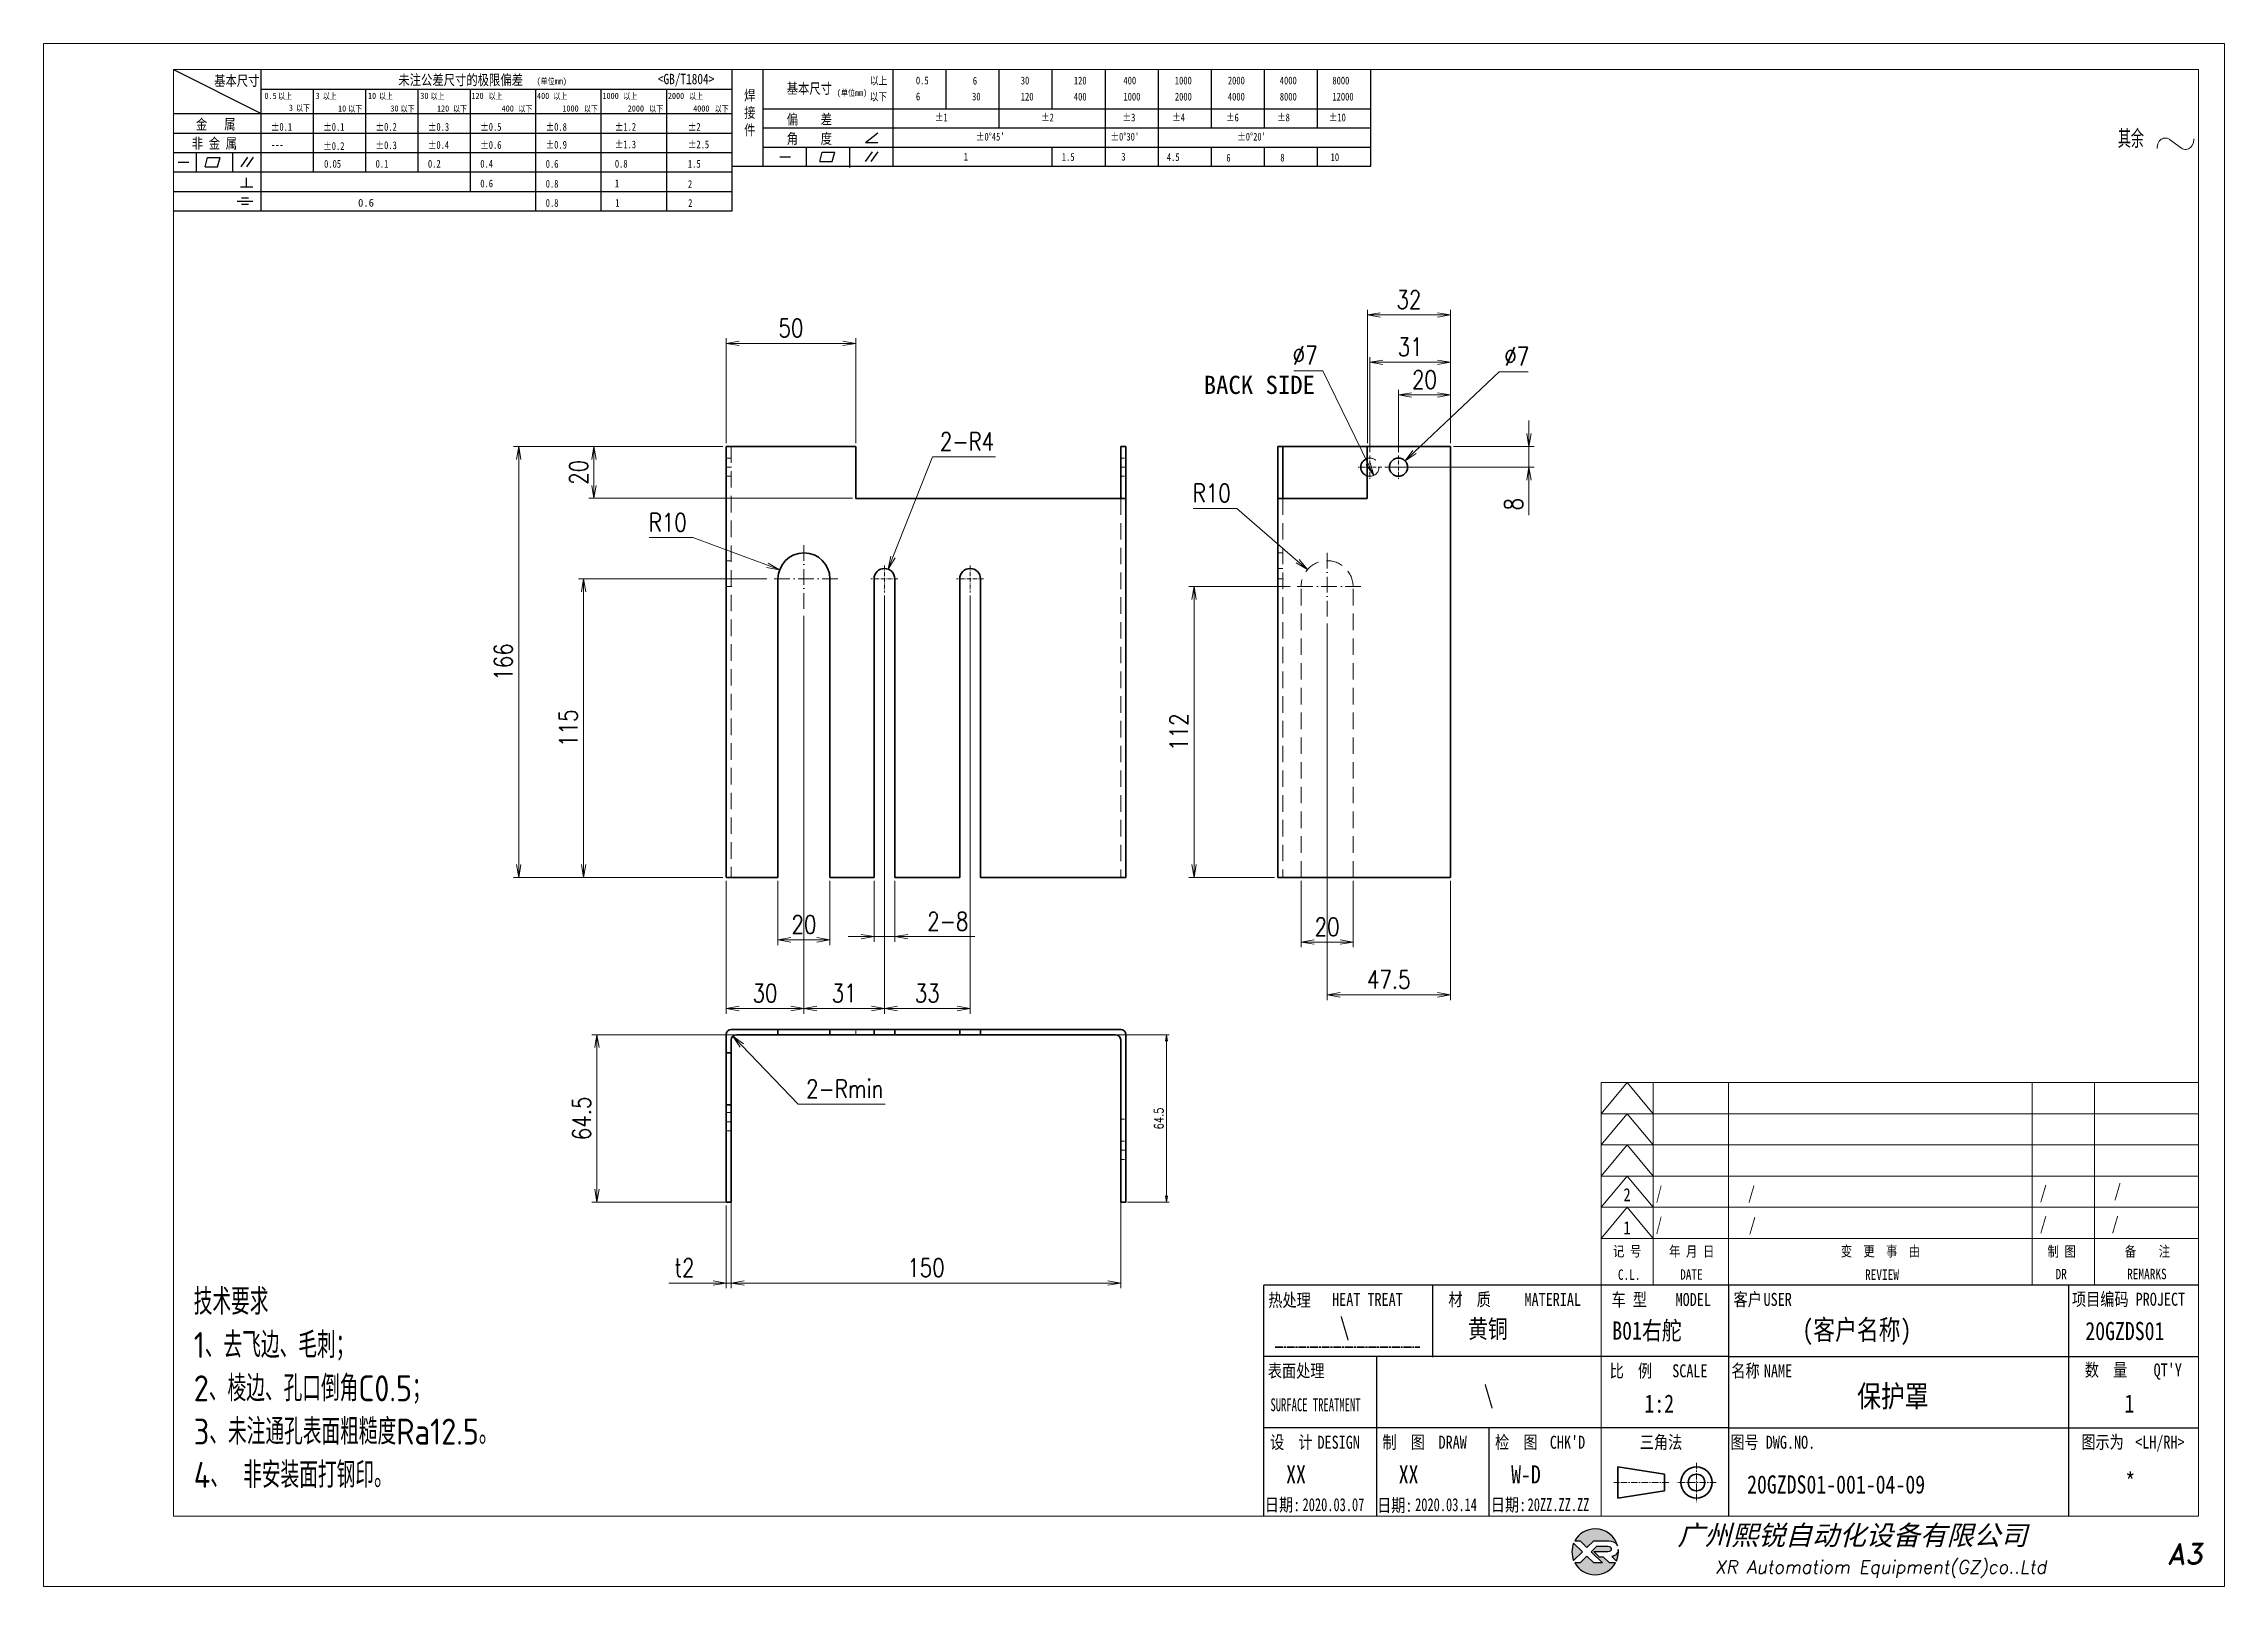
# Model space of a CAD drawing. Header units: millimetres. Extents: x 1333 to 78972, y -42879 to -5704.
# Drawn here: x 76831 to 77671, y -20114 to -19520 of the extents above; entities that cross this region are included whole.
import ezdxf
from ezdxf.enums import TextEntityAlignment as Align

# ---------------------------------------------------------------- set-up
doc = ezdxf.new("R2010")
doc.units = ezdxf.units.MM
doc.header["$LTSCALE"] = 0.5
for name, pattern in [('AM_ISO02W050x2', [3.75, 3, -0.75]), ('AM_ISO08W050x2', [9, 6, -0.75, 1.5, -0.75]), ('CENTER', [2, 1.25, -0.25, 0.25, -0.25]), ('DASHDOT', [18.5, 12, -3, 0.5, -3]), ('DASHED', [19.05, 12.7, -6.35]), ('DOT2', [0.125, 0, -0.125])]:
    doc.linetypes.add(name, pattern=pattern)
for name, color, linetype in [('DIM', 3, 'Continuous'), ('layer 1', 7, 'Continuous'), ('图号', 7, 'Continuous'), ('图名', 7, 'Continuous'), ('图框文字', 7, 'Continuous'), ('数量', 7, 'Continuous'), ('材质', 7, 'Continuous'), ('表面处理', 7, 'Continuous'), ('车型', 7, 'Continuous')]:
    doc.layers.add(name, color=color, linetype=linetype)
for name, color, linetype, lineweight in [('中心线', 2, 'AM_ISO08W050x2', 18), ('图框', 7, 'Continuous', 18), ('标注线', 3, 'Continuous', 18), ('热处理', 7, 'Continuous', 20), ('粗实线', 7, 'Continuous', 35), ('粗点划线', 6, 'AM_ISO08W050x2', 35), ('虚线', 1, 'AM_ISO02W050x2', 18)]:
    doc.layers.add(name, color=color, linetype=linetype, lineweight=lineweight)
doc.layers.add('打印', color=7, linetype='Continuous', lineweight=15, plot=False)
doc.layers.add('打印-禁用', color=7, linetype='Continuous', lineweight=15, plot=False)
doc.styles.add('DIM', font='romans.shx', dxfattribs={"width": 0.8, "bigfont": 'bigfont.shx'})
doc.styles.add('STYLE1', font='')
doc.styles.add('国标', font='simfang.ttf', dxfattribs={"width": 0.8})
doc.styles.add('宋体', font='')
doc.styles.add('机械长仿宋', font='gbenor.shx', dxfattribs={"height": 1, "bigfont": 'gbcbig.shx'})
doc.styles.add('标题字', font='romand.shx', dxfattribs={"oblique": 10, "bigfont": 'bigfont.shx'})
doc.styles.get('STYLE1').set_extended_font_data('SimSun')
doc.styles.get('宋体').set_extended_font_data('SimSun')
doc.dimstyles.new('XR 1-1$0', dxfattribs={"dimtxt": 3.5, "dimasz": 2.5, "dimexe": 1, "dimexo": 0.625, "dimgap": 1.2, "dimtad": 1, "dimzin": 9, "dimdsep": 46, "dimtxsty": 'DIM', "dimblk": 'OPEN', "dimcen": 0, "dimclrd": 8, "dimclre": 8, "dimclrt": 2, "dimazin": 2, "dimtfac": 0.5, "dimtmove": 0, "dimatfit": 3, "dimldrblk": 'OPEN', "dimfxl": 1, "dimtolj": 2, "dimlwd": 18, "dimlwe": 18, "dimarcsym": 0})
doc.dimstyles.new('XR 1-2$0', dxfattribs={"dimscale": 2, "dimtxt": 3.5, "dimasz": 2.5, "dimexe": 1, "dimexo": 0.625, "dimgap": 1.2, "dimtad": 1, "dimdsep": 46, "dimtxsty": 'DIM', "dimblk": 'OPEN', "dimcen": 0, "dimclrd": 8, "dimclre": 8, "dimclrt": 2, "dimazin": 2, "dimtfac": 0.5, "dimtmove": 0, "dimatfit": 3, "dimldrblk": 'OPEN', "dimfxl": 1, "dimtolj": 2, "dimlwd": 13, "dimlwe": 13, "dimarcsym": 0})
doc.dimstyles.new('XR 1-2$3', dxfattribs={"dimscale": 2, "dimtxt": 3.5, "dimasz": 2.5, "dimexe": 1, "dimexo": 0.625, "dimgap": 1.2, "dimtad": 1, "dimtoh": 1, "dimdsep": 46, "dimtxsty": 'DIM', "dimblk": 'OPEN', "dimcen": 0, "dimclrd": 8, "dimclre": 8, "dimclrt": 2, "dimazin": 2, "dimtfac": 0.5, "dimtofl": 0, "dimtmove": 0, "dimatfit": 3, "dimldrblk": 'OPEN', "dimfxl": 1, "dimtolj": 2, "dimlwd": 18, "dimlwe": 18, "dimarcsym": 0})
doc.dimstyles.new('XR 1-2$4', dxfattribs={"dimscale": 2, "dimtxt": 3.5, "dimasz": 2.5, "dimexe": 1, "dimexo": 0.625, "dimgap": 1.2, "dimtad": 1, "dimtoh": 1, "dimdsep": 46, "dimtxsty": 'DIM', "dimblk": 'OPEN', "dimcen": 0, "dimclrd": 8, "dimclre": 8, "dimclrt": 2, "dimazin": 2, "dimtfac": 0.5, "dimtofl": 0, "dimtmove": 0, "dimatfit": 3, "dimldrblk": 'OPEN', "dimfxl": 1, "dimtolj": 2, "dimlwd": 18, "dimlwe": 18, "dimarcsym": 0})

msp = doc.modelspace()

# ---------------------------------------------------------------- texts
at = {"layer": '图号', "color": 3, "style": '国标', "width": 0.8}
msp.add_text('20GZDS01-001-04-09', height=7, dxfattribs=at).set_placement((77487.39, -20078.32))
at = {"layer": '图名', "color": 3, "style": '国标', "width": 0.8}
msp.add_text('保护罩', height=8.4, dxfattribs=at).set_placement((77543.535, -20045.04), align=Align.CENTER)
at = {"layer": '图框文字', "color": 3, "style": '国标'}
for s, height, width, p in [('2', 5, 0.8, (77439.786, -19965.755)), ('/', 5, 0.705904, (77452.251, -19965.123)), ('/', 5, 0.8, (77487.722, -19965.123)), ('/', 5, 0.8, (77600.132, -19964.925)), ('/', 5, 0.8, (77628.722, -19964.184)), ('1', 5, 0.8, (77439.765, -19978.475)), ('/', 5, 0.705904, (77452.251, -19977.123)), ('/', 5, 0.8, (77488.066, -19977.292)), ('/', 5, 0.8, (77600.132, -19976.925)), ('/', 5, 0.8, (77627.794, -19976.904)), ('    (客户名称)', 7.7, 0.8, (77491.921, -20019.105)), ('20GZDS01', 7, 0.8, (77617.665, -20019.247)), ('1:2', 7, 0.8, (77447.832, -20047.201)), ('XX', 7, 0.8, (77309.827, -20074.434)), ('XX', 7, 0.8, (77353.187, -20074.434)), ('W-D', 7, 0.8, (77396.507, -20074.434)), ('2020.03.07', 5, 0.7, (77316.157, -20085.107)), ('2020.03.14', 5, 0.7, (77359.517, -20085.107)), ('20ZZ.ZZ.ZZ', 5, 0.7, (77402.837, -20085.107))]:
    msp.add_text(s, height=height, dxfattribs=dict(at, width=width)).set_placement(p)
at = {"layer": '图框文字', "color": 3, "style": '国标', "width": 0.8}
msp.add_text('*', height=7, dxfattribs=at).set_placement((77634.974, -20077.234), align=Align.CENTER)
at = {"layer": '数量', "color": 3, "style": '国标', "width": 0.8}
msp.add_text('1', height=7, dxfattribs=at).set_placement((77634.667, -20047.17), align=Align.CENTER)
at = {"layer": '材质', "color": 3, "style": '国标', "width": 0.8}
msp.add_text('黄铜', height=7, dxfattribs=at).set_placement((77387.547, -20018.427), align=Align.CENTER)
at = {"layer": '标注线', "color": 2}
for s, insert, char_height, width, attachment_point, style in [('BACK SIDE', (77278.083, -19647.956), 7, 158.55075, 1, '宋体'), ('\\A2;技术要求\\P1、去飞边、毛刺；\\P2、棱边、孔口倒角C0.5；\\P3、未注通孔表面粗糙度Ra12.5。\\P{\\A0;4、\\C3; \\C2;非安装面打钢印。}', (76889.057, -20076.205), 10, 229.64922, 7, '机械长仿宋')]:
    msp.add_mtext(s, dxfattribs=dict(at, insert=insert, char_height=char_height, width=width, attachment_point=attachment_point, style=style))
at = {"layer": '热处理', "color": 3, "style": '国标', "width": 0.8}
msp.add_text('\\', height=7, dxfattribs=at).set_placement((77332.39, -20017.674), align=Align.CENTER)
at = {"layer": '表面处理', "color": 3, "style": '国标', "width": 0.8}
msp.add_text('\\', height=7, dxfattribs=at).set_placement((77387.831, -20043.781), align=Align.CENTER)
at = {"layer": '车型', "color": 3, "style": '国标', "width": 0.8}
msp.add_text('B01右舵', height=7, dxfattribs=at).set_placement((77435.441, -20019.075))

# ---------------------------------------------------------------- blocks, each defined once
blk = doc.blocks.new('XR')
at = {"true_color": 0xfc8000}
h = blk.add_hatch(color=30, dxfattribs=at)
h.set_gradient(color1=(252, 128, 0), rotation=240, one_color=1, tint=1, name='INVCURVED')
edge = h.paths.add_edge_path()
edge.add_spline(control_points=[(-434.18, -5928.47), (-433.9, -5928.74), (-433.63, -5929.01), (-433.63, -5929.01), (-433.63, -5929.01), (-433.63, -5929.01), (-433.36, -5928.74), (-433.09, -5928.47)], knot_values=[0.5625, 0.5625, 0.5625, 0.5625, 0.625, 0.625, 0.625, 0.625, 0.6875, 0.6875, 0.6875, 0.6875], degree=3, periodic=0)
edge.add_spline(control_points=[(-433.09, -5928.47), (-432.82, -5928.2), (-432.54, -5927.93), (-432.54, -5927.93), (-432.54, -5927.93), (-432.54, -5927.93), (-432.04, -5927.93), (-431.53, -5927.93)], knot_values=[0.4375, 0.4375, 0.4375, 0.4375, 0.5, 0.5, 0.5, 0.5, 0.5625, 0.5625, 0.5625, 0.5625], degree=3, periodic=0)
edge.add_spline(control_points=[(-431.53, -5927.93), (-431.03, -5927.93), (-430.52, -5927.93), (-430.52, -5927.93), (-430.52, -5927.93), (-430, -5927.93), (-429.43, -5927.96), (-429.01, -5928.33)], knot_values=[0.25, 0.25, 0.25, 0.25, 0.3125, 0.3125, 0.3125, 0.3125, 0.4375, 0.4375, 0.4375, 0.4375], degree=3, periodic=0)
edge.add_spline(control_points=[(-429.01, -5928.33), (-428.88, -5928.44), (-428.78, -5928.59), (-428.71, -5928.75)], knot_values=[0.125, 0.125, 0.125, 0.125, 0.25, 0.25, 0.25, 0.25], degree=3, periodic=0)
edge.add_spline(control_points=[(-428.71, -5928.75), (-429.13, -5927.18), (-430.58, -5926.02), (-432.31, -5926.02)], knot_values=[0, 0, 0, 0, 0.125, 0.125, 0.125, 0.125], degree=3, periodic=0)
edge.add_spline(control_points=[(-432.31, -5926.02), (-433.72, -5926.02), (-434.94, -5926.79), (-435.58, -5927.93)], knot_values=[0.875, 0.875, 0.875, 0.875, 1, 1, 1, 1], degree=3, periodic=0)
edge.add_spline(control_points=[(-435.58, -5927.93), (-435.58, -5927.93), (-434.72, -5927.93), (-434.72, -5927.93), (-434.72, -5927.93), (-434.72, -5927.93), (-434.45, -5928.2), (-434.18, -5928.47)], knot_values=[0.6875, 0.6875, 0.6875, 0.6875, 0.8125, 0.8125, 0.8125, 0.8125, 0.875, 0.875, 0.875, 0.875], degree=3, periodic=0)
edge = h.paths.add_edge_path()
edge.add_spline(control_points=[(-434.79, -5929.26), (-435.04, -5929.02), (-435.34, -5928.72), (-435.54, -5928.53)], knot_values=[0.562504, 0.562504, 0.562504, 0.562504, 0.656252, 0.656252, 0.656252, 0.656252], degree=3, periodic=0)
edge.add_spline(control_points=[(-435.54, -5928.53), (-435.67, -5928.4), (-435.76, -5928.31), (-435.76, -5928.31), (-435.76, -5928.31), (-435.94, -5928.74), (-436.03, -5929.21), (-436.03, -5929.71)], knot_values=[0.25, 0.25, 0.25, 0.25, 0.312504, 0.312504, 0.312504, 0.312504, 0.562504, 0.562504, 0.562504, 0.562504], degree=3, periodic=0)
edge.add_spline(control_points=[(-436.03, -5929.71), (-436.03, -5930.2), (-435.94, -5930.67), (-435.76, -5931.1), (-435.76, -5931.1), (-435.4, -5930.75), (-435.05, -5930.4)], knot_values=[0.874998, 0.874998, 0.874998, 0.874998, 1.124998, 1.124998, 1.124998, 1.25, 1.25, 1.25, 1.25], degree=3, periodic=0)
edge.add_spline(control_points=[(-435.05, -5930.4), (-434.7, -5930.05), (-434.34, -5929.71), (-434.34, -5929.71), (-434.34, -5929.71), (-434.34, -5929.71), (-434.34, -5929.71), (-434.34, -5929.71)], knot_values=[0.749878, 0.749878, 0.749878, 0.749878, 0.874875, 0.874875, 0.874875, 0.874875, 0.874998, 0.874998, 0.874998, 0.874998], degree=3, periodic=0)
edge.add_spline(control_points=[(-434.34, -5929.71), (-434.34, -5929.71), (-434.34, -5929.71), (-434.34, -5929.71)], knot_values=[0.749634, 0.749634, 0.749634, 0.749634, 0.749817, 0.749817, 0.749817, 0.749817], degree=3, periodic=0)
edge.add_spline(control_points=[(-434.35, -5929.7), (-434.35, -5929.7), (-434.35, -5929.7), (-434.35, -5929.7)], knot_values=[0.738281, 0.738281, 0.738281, 0.738281, 0.742188, 0.742188, 0.742188, 0.742188], degree=3, periodic=0)
edge.add_spline(control_points=[(-434.35, -5929.7), (-434.36, -5929.69), (-434.37, -5929.68), (-434.38, -5929.67)], knot_values=[0.726563, 0.726563, 0.726563, 0.726563, 0.738281, 0.738281, 0.738281, 0.738281], degree=3, periodic=0)
edge.add_spline(control_points=[(-434.38, -5929.67), (-434.38, -5929.66), (-434.39, -5929.65), (-434.4, -5929.65)], knot_values=[0.718751, 0.718751, 0.718751, 0.718751, 0.726563, 0.726563, 0.726563, 0.726563], degree=3, periodic=0)
edge.add_spline(control_points=[(-434.4, -5929.65), (-434.42, -5929.63), (-434.45, -5929.6), (-434.47, -5929.58)], knot_values=[0.703126, 0.703126, 0.703126, 0.703126, 0.718751, 0.718751, 0.718751, 0.718751], degree=3, periodic=0)
edge.add_spline(control_points=[(-434.47, -5929.58), (-434.5, -5929.55), (-434.53, -5929.52), (-434.56, -5929.49)], knot_values=[0.687501, 0.687501, 0.687501, 0.687501, 0.703126, 0.703126, 0.703126, 0.703126], degree=3, periodic=0)
edge.add_spline(control_points=[(-434.56, -5929.49), (-434.63, -5929.42), (-434.71, -5929.35), (-434.79, -5929.26)], knot_values=[0.656252, 0.656252, 0.656252, 0.656252, 0.687501, 0.687501, 0.687501, 0.687501], degree=3, periodic=0)
at = {"true_color": 0x0348ff}
h = blk.add_hatch(color=160, dxfattribs=at)
h.set_gradient(color1=(3, 72, 255), color2=(0, 41, 153), one_color=1, tint=0.3, name='HEMISPHERICAL')
edge = h.paths.add_edge_path()
edge.add_spline(control_points=[(-432.54, -5929.67), (-432.26, -5929.95), (-431.94, -5930.23), (-431.66, -5930.51), (-431.66, -5930.51), (-431.66, -5930.51), (-431.66, -5930.51), (-431.66, -5930.51)], knot_values=[0.736842, 0.736842, 0.736842, 0.736842, 0.789474, 0.789474, 0.789474, 0.789474, 0.802633, 0.802633, 0.802633, 0.802633], degree=3, periodic=0)
edge.add_spline(control_points=[(-431.66, -5930.51), (-431.65, -5930.51), (-431.65, -5930.52), (-431.65, -5930.52)], knot_values=[0.802633, 0.802633, 0.802633, 0.802633, 0.815791, 0.815791, 0.815791, 0.815791], degree=3, periodic=0)
edge.add_spline(control_points=[(-431.65, -5930.52), (-431.64, -5930.53), (-431.64, -5930.53), (-431.64, -5930.53)], knot_values=[0.815791, 0.815791, 0.815791, 0.815791, 0.82237, 0.82237, 0.82237, 0.82237], degree=3, periodic=0)
edge.add_spline(control_points=[(-431.64, -5930.53), (-431.64, -5930.53), (-431.64, -5930.53), (-431.63, -5930.54)], knot_values=[0.82237, 0.82237, 0.82237, 0.82237, 0.828949, 0.828949, 0.828949, 0.828949], degree=3, periodic=0)
edge.add_spline(control_points=[(-431.63, -5930.54), (-431.63, -5930.54), (-431.63, -5930.54), (-431.63, -5930.54), (-431.63, -5930.54), (-431.63, -5930.54), (-431.59, -5930.54), (-431.52, -5930.54)], knot_values=[0.841901, 0.841901, 0.841901, 0.841901, 0.842105, 0.842105, 0.842105, 0.842105, 0.855264, 0.855264, 0.855264, 0.855264], degree=3, periodic=0)
edge.add_spline(control_points=[(-431.52, -5930.54), (-431.46, -5930.54), (-431.38, -5930.54), (-431.3, -5930.54)], knot_values=[0.855264, 0.855264, 0.855264, 0.855264, 0.868422, 0.868422, 0.868422, 0.868422], degree=3, periodic=0)
edge.add_spline(control_points=[(-431.3, -5930.54), (-431.26, -5930.54), (-431.22, -5930.54), (-431.18, -5930.54)], knot_values=[0.868422, 0.868422, 0.868422, 0.868422, 0.875, 0.875, 0.875, 0.875], degree=3, periodic=0)
edge.add_spline(control_points=[(-431.18, -5930.54), (-431.14, -5930.54), (-431.1, -5930.54), (-431.07, -5930.54)], knot_values=[0.875, 0.875, 0.875, 0.875, 0.881579, 0.881579, 0.881579, 0.881579], degree=3, periodic=0)
edge.add_spline(control_points=[(-431.07, -5930.54), (-431.05, -5930.54), (-431.04, -5930.54), (-431.03, -5930.54)], knot_values=[0.881579, 0.881579, 0.881579, 0.881579, 0.884869, 0.884869, 0.884869, 0.884869], degree=3, periodic=0)
edge.add_spline(control_points=[(-431.03, -5930.54), (-431.02, -5930.54), (-431, -5930.54), (-431, -5930.54)], knot_values=[0.884869, 0.884869, 0.884869, 0.884869, 0.888158, 0.888158, 0.888158, 0.888158], degree=3, periodic=0)
edge.add_spline(control_points=[(-431, -5930.54), (-430.99, -5930.54), (-430.99, -5930.54), (-430.98, -5930.54)], knot_values=[0.888158, 0.888158, 0.888158, 0.888158, 0.889803, 0.889803, 0.889803, 0.889803], degree=3, periodic=0)
edge.add_spline(control_points=[(-430.98, -5930.54), (-430.98, -5930.54), (-430.98, -5930.54), (-430.97, -5930.54)], knot_values=[0.889803, 0.889803, 0.889803, 0.889803, 0.891447, 0.891447, 0.891447, 0.891447], degree=3, periodic=0)
edge.add_spline(control_points=[(-430.97, -5930.54), (-430.97, -5930.54), (-430.97, -5930.54), (-430.97, -5930.54)], knot_values=[0.891447, 0.891447, 0.891447, 0.891447, 0.89227, 0.89227, 0.89227, 0.89227], degree=3, periodic=0)
edge.add_spline(control_points=[(-430.97, -5930.54), (-430.97, -5930.54), (-430.97, -5930.54), (-430.97, -5930.54)], knot_values=[0.89227, 0.89227, 0.89227, 0.89227, 0.893092, 0.893092, 0.893092, 0.893092], degree=3, periodic=0)
edge.add_spline(control_points=[(-430.97, -5930.54), (-430.97, -5930.54), (-430.97, -5930.54), (-430.97, -5930.54)], knot_values=[0.893092, 0.893092, 0.893092, 0.893092, 0.893503, 0.893503, 0.893503, 0.893503], degree=3, periodic=0)
edge.add_spline(control_points=[(-430.97, -5930.54), (-430.97, -5930.54), (-430.97, -5930.54), (-430.97, -5930.54)], knot_values=[0.893503, 0.893503, 0.893503, 0.893503, 0.893914, 0.893914, 0.893914, 0.893914], degree=3, periodic=0)
edge.add_spline(control_points=[(-430.97, -5930.54), (-430.97, -5930.54), (-430.97, -5930.54), (-430.97, -5930.54)], knot_values=[0.893914, 0.893914, 0.893914, 0.893914, 0.89412, 0.89412, 0.89412, 0.89412], degree=3, periodic=0)
edge.add_spline(control_points=[(-430.97, -5930.54), (-430.97, -5930.54), (-430.97, -5930.54), (-430.97, -5930.54)], knot_values=[0.89412, 0.89412, 0.89412, 0.89412, 0.894326, 0.894326, 0.894326, 0.894326], degree=3, periodic=0)
edge.add_spline(control_points=[(-430.97, -5930.54), (-430.97, -5930.54), (-430.97, -5930.54), (-430.97, -5930.54)], knot_values=[0.894428, 0.894428, 0.894428, 0.894428, 0.894531, 0.894531, 0.894531, 0.894531], degree=3, periodic=0)
edge.add_spline(control_points=[(-430.97, -5930.54), (-430.97, -5930.54), (-430.97, -5930.54), (-430.97, -5930.54)], knot_values=[0.894531, 0.894531, 0.894531, 0.894531, 0.894583, 0.894583, 0.894583, 0.894583], degree=3, periodic=0)
edge.add_spline(control_points=[(-430.97, -5930.54), (-430.97, -5930.54), (-430.97, -5930.54), (-430.97, -5930.54), (-430.97, -5930.54), (-430.97, -5930.54), (-430.73, -5930.78), (-430.49, -5931.01)], knot_values=[0.894685, 0.894685, 0.894685, 0.894685, 0.894737, 0.894737, 0.894737, 0.894737, 0.921052, 0.921052, 0.921052, 0.921052], degree=3, periodic=0)
edge.add_spline(control_points=[(-430.49, -5931.01), (-430.26, -5931.24), (-430.02, -5931.48), (-430.02, -5931.48)], knot_values=[0.921052, 0.921052, 0.921052, 0.921052, 0.947368, 0.947368, 0.947368, 0.947368], degree=3, periodic=0)
edge.add_spline(control_points=[(-430.02, -5931.48), (-430.02, -5931.48), (-430.02, -5931.48), (-430.02, -5931.48)], knot_values=[0.947522, 0.947522, 0.947522, 0.947522, 0.947573, 0.947573, 0.947573, 0.947573], degree=3, periodic=0)
edge.add_spline(control_points=[(-430.02, -5931.48), (-430.02, -5931.48), (-430.02, -5931.48), (-430.02, -5931.48)], knot_values=[0.947573, 0.947573, 0.947573, 0.947573, 0.947676, 0.947676, 0.947676, 0.947676], degree=3, periodic=0)
edge.add_spline(control_points=[(-430.02, -5931.48), (-430.02, -5931.48), (-430.02, -5931.48), (-430.02, -5931.48)], knot_values=[0.947676, 0.947676, 0.947676, 0.947676, 0.947779, 0.947779, 0.947779, 0.947779], degree=3, periodic=0)
edge.add_spline(control_points=[(-430.02, -5931.48), (-430.02, -5931.48), (-430.02, -5931.48), (-430.02, -5931.48)], knot_values=[0.947779, 0.947779, 0.947779, 0.947779, 0.947984, 0.947984, 0.947984, 0.947984], degree=3, periodic=0)
edge.add_spline(control_points=[(-430.02, -5931.48), (-430.02, -5931.48), (-430.02, -5931.48), (-430.02, -5931.48)], knot_values=[0.947984, 0.947984, 0.947984, 0.947984, 0.94819, 0.94819, 0.94819, 0.94819], degree=3, periodic=0)
edge.add_spline(control_points=[(-430.02, -5931.48), (-430.02, -5931.48), (-430.02, -5931.48), (-430.02, -5931.48)], knot_values=[0.94819, 0.94819, 0.94819, 0.94819, 0.948601, 0.948601, 0.948601, 0.948601], degree=3, periodic=0)
edge.add_spline(control_points=[(-430.02, -5931.48), (-430.02, -5931.48), (-430.02, -5931.48), (-430.02, -5931.48)], knot_values=[0.948601, 0.948601, 0.948601, 0.948601, 0.949012, 0.949012, 0.949012, 0.949012], degree=3, periodic=0)
edge.add_spline(control_points=[(-430.02, -5931.48), (-430.02, -5931.48), (-430.01, -5931.48), (-430.01, -5931.48)], knot_values=[0.949012, 0.949012, 0.949012, 0.949012, 0.949834, 0.949834, 0.949834, 0.949834], degree=3, periodic=0)
edge.add_spline(control_points=[(-430.01, -5931.48), (-430.01, -5931.48), (-430.01, -5931.48), (-430.01, -5931.48)], knot_values=[0.949834, 0.949834, 0.949834, 0.949834, 0.950657, 0.950657, 0.950657, 0.950657], degree=3, periodic=0)
edge.add_spline(control_points=[(-430.01, -5931.48), (-430.01, -5931.48), (-430, -5931.48), (-430, -5931.48)], knot_values=[0.950657, 0.950657, 0.950657, 0.950657, 0.952301, 0.952301, 0.952301, 0.952301], degree=3, periodic=0)
edge.add_spline(control_points=[(-430, -5931.48), (-429.99, -5931.48), (-429.98, -5931.48), (-429.98, -5931.48)], knot_values=[0.952301, 0.952301, 0.952301, 0.952301, 0.953946, 0.953946, 0.953946, 0.953946], degree=3, periodic=0)
edge.add_spline(control_points=[(-429.98, -5931.48), (-429.96, -5931.48), (-429.95, -5931.48), (-429.93, -5931.48)], knot_values=[0.953946, 0.953946, 0.953946, 0.953946, 0.957236, 0.957236, 0.957236, 0.957236], degree=3, periodic=0)
edge.add_spline(control_points=[(-429.93, -5931.48), (-429.91, -5931.48), (-429.89, -5931.48), (-429.87, -5931.48)], knot_values=[0.957236, 0.957236, 0.957236, 0.957236, 0.960525, 0.960525, 0.960525, 0.960525], degree=3, periodic=0)
edge.add_spline(control_points=[(-429.87, -5931.48), (-429.82, -5931.48), (-429.77, -5931.48), (-429.71, -5931.48)], knot_values=[0.960525, 0.960525, 0.960525, 0.960525, 0.967104, 0.967104, 0.967104, 0.967104], degree=3, periodic=0)
edge.add_spline(control_points=[(-429.71, -5931.48), (-429.65, -5931.48), (-429.59, -5931.48), (-429.53, -5931.48)], knot_values=[0.967104, 0.967104, 0.967104, 0.967104, 0.973683, 0.973683, 0.973683, 0.973683], degree=3, periodic=0)
edge.add_spline(control_points=[(-429.53, -5931.48), (-429.41, -5931.48), (-429.29, -5931.48), (-429.19, -5931.48)], knot_values=[0.973683, 0.973683, 0.973683, 0.973683, 0.98684, 0.98684, 0.98684, 0.98684], degree=3, periodic=0)
edge.add_spline(control_points=[(-429.19, -5931.48), (-429.1, -5931.48), (-429.04, -5931.48), (-429.04, -5931.48), (-429.67, -5932.62), (-430.9, -5933.39), (-432.31, -5933.39)], knot_values=[0.98684, 0.98684, 0.98684, 0.98684, 1, 1, 1, 1.052632, 1.052632, 1.052632, 1.052632], degree=3, periodic=0)
edge.add_spline(control_points=[(-432.31, -5933.39), (-433.72, -5933.39), (-434.94, -5932.62), (-435.58, -5931.48), (-435.58, -5931.48), (-435.58, -5931.48), (-435.36, -5931.48), (-435.15, -5931.48)], knot_values=[0.052632, 0.052632, 0.052632, 0.052632, 0.105263, 0.105263, 0.105263, 0.105263, 0.131579, 0.131579, 0.131579, 0.131579], degree=3, periodic=0)
edge.add_spline(control_points=[(-435.15, -5931.48), (-434.93, -5931.48), (-434.72, -5931.48), (-434.72, -5931.48), (-434.72, -5931.48), (-434.72, -5931.48), (-434.45, -5931.21), (-434.18, -5930.94)], knot_values=[0.131579, 0.131579, 0.131579, 0.131579, 0.157895, 0.157895, 0.157895, 0.157895, 0.184211, 0.184211, 0.184211, 0.184211], degree=3, periodic=0)
edge.add_spline(control_points=[(-434.18, -5930.94), (-433.9, -5930.67), (-433.63, -5930.4), (-433.63, -5930.4), (-433.63, -5930.4), (-433.63, -5930.4), (-433.36, -5930.67), (-433.09, -5930.94)], knot_values=[0.184211, 0.184211, 0.184211, 0.184211, 0.210526, 0.210526, 0.210526, 0.210526, 0.236842, 0.236842, 0.236842, 0.236842], degree=3, periodic=0)
edge.add_spline(control_points=[(-433.09, -5930.94), (-432.82, -5931.21), (-432.54, -5931.48), (-432.54, -5931.48), (-432.54, -5931.48), (-432.54, -5931.48), (-432.19, -5931.48), (-431.83, -5931.48)], knot_values=[0.236842, 0.236842, 0.236842, 0.236842, 0.263158, 0.263158, 0.263158, 0.263158, 0.289474, 0.289474, 0.289474, 0.289474], degree=3, periodic=0)
edge.add_spline(control_points=[(-431.83, -5931.48), (-431.48, -5931.48), (-431.12, -5931.48), (-431.12, -5931.48), (-431.12, -5931.48), (-431.12, -5931.48), (-431.57, -5931.03), (-432.02, -5930.59)], knot_values=[0.289474, 0.289474, 0.289474, 0.289474, 0.315789, 0.315789, 0.315789, 0.315789, 0.342105, 0.342105, 0.342105, 0.342105], degree=3, periodic=0)
edge.add_spline(control_points=[(-432.02, -5930.59), (-432.47, -5930.15), (-432.92, -5929.71), (-432.92, -5929.71), (-432.92, -5929.71), (-432.92, -5929.71), (-432.71, -5929.5), (-432.5, -5929.29)], knot_values=[0.342105, 0.342105, 0.342105, 0.342105, 0.368421, 0.368421, 0.368421, 0.368421, 0.394737, 0.394737, 0.394737, 0.394737], degree=3, periodic=0)
edge.add_spline(control_points=[(-432.5, -5929.29), (-432.3, -5929.09), (-432.09, -5928.88), (-432.09, -5928.88)], knot_values=[0.394737, 0.394737, 0.394737, 0.394737, 0.421053, 0.421053, 0.421053, 0.421053], degree=3, periodic=0)
edge.add_spline(control_points=[(-432.09, -5928.88), (-432.09, -5928.88), (-432.06, -5928.86), (-432.06, -5928.86)], knot_values=[0.421053, 0.421053, 0.421053, 0.421053, 0.473684, 0.473684, 0.473684, 0.473684], degree=3, periodic=0)
edge.add_spline(control_points=[(-432.06, -5928.86), (-432.06, -5928.86), (-432.06, -5928.86), (-432.06, -5928.86), (-432.06, -5928.86), (-432.06, -5928.86), (-430.4, -5928.86), (-430.26, -5928.86)], knot_values=[0.473684, 0.473684, 0.473684, 0.473684, 0.473684, 0.473684, 0.473684, 0.473684, 0.526316, 0.526316, 0.526316, 0.526316], degree=3, periodic=0)
edge.add_spline(control_points=[(-430.26, -5928.86), (-429.54, -5928.86), (-429.62, -5929.4), (-429.83, -5929.55)], knot_values=[0.526316, 0.526316, 0.526316, 0.526316, 0.578947, 0.578947, 0.578947, 0.578947], degree=3, periodic=0)
edge.add_spline(control_points=[(-429.83, -5929.55), (-429.94, -5929.62), (-430.08, -5929.65), (-430.26, -5929.65), (-430.26, -5929.65), (-430.26, -5929.65), (-430.48, -5929.65), (-430.71, -5929.66)], knot_values=[0.578947, 0.578947, 0.578947, 0.578947, 0.631579, 0.631579, 0.631579, 0.631579, 0.657895, 0.657895, 0.657895, 0.657895], degree=3, periodic=0)
edge.add_spline(control_points=[(-430.71, -5929.66), (-430.93, -5929.66), (-431.15, -5929.67), (-431.15, -5929.67), (-431.15, -5929.67), (-431.15, -5929.67), (-432.54, -5929.67), (-432.54, -5929.67)], knot_values=[0.657895, 0.657895, 0.657895, 0.657895, 0.684211, 0.684211, 0.684211, 0.684211, 0.736842, 0.736842, 0.736842, 0.736842], degree=3, periodic=0)
edge = h.paths.add_edge_path()
edge.add_spline(control_points=[(-428.6, -5929.32), (-428.61, -5929.67), (-428.76, -5930), (-429.06, -5930.22)], knot_values=[0.8, 0.8, 0.8, 0.8, 1, 1, 1, 1], degree=3, periodic=0)
edge.add_spline(control_points=[(-429.06, -5930.22), (-429.22, -5930.34), (-429.41, -5930.43), (-429.61, -5930.48)], knot_values=[0.6, 0.6, 0.6, 0.6, 0.8, 0.8, 0.8, 0.8], degree=3, periodic=0)
edge.add_spline(control_points=[(-429.61, -5930.48), (-429.61, -5930.48), (-428.9, -5931.19), (-428.9, -5931.19), (-428.9, -5931.19), (-428.69, -5930.73), (-428.58, -5930.23), (-428.58, -5929.71)], knot_values=[0.2, 0.2, 0.2, 0.2, 0.4, 0.4, 0.4, 0.4, 0.6, 0.6, 0.6, 0.6], degree=3, periodic=0)
edge.add_spline(control_points=[(-428.58, -5929.71), (-428.58, -5929.58), (-428.59, -5929.45), (-428.6, -5929.32)], knot_values=[0, 0, 0, 0, 0.2, 0.2, 0.2, 0.2], degree=3, periodic=0)
at = {"layer": 'layer 1', "color": 30}
for points, knots in [([(-435.76, -5931.1), (-435.94, -5930.67), (-436.03, -5930.2), (-436.03, -5929.71), (-436.03, -5929.71), (-436.03, -5929.21), (-435.94, -5928.74), (-435.76, -5928.31), (-435.76, -5928.31), (-435.76, -5928.31), (-434.34, -5929.71), (-434.34, -5929.71), (-434.34, -5929.71), (-434.34, -5929.71), (-435.76, -5931.1), (-435.76, -5931.1)], [0, 0, 0, 0, 0.25, 0.25, 0.25, 0.25, 0.5, 0.5, 0.5, 0.5, 0.75, 0.75, 0.75, 0.75, 1, 1, 1, 1]), ([(-432.31, -5926.02), (-430.58, -5926.02), (-429.13, -5927.18), (-428.71, -5928.75), (-428.71, -5928.75), (-428.78, -5928.59), (-428.88, -5928.44), (-429.01, -5928.33), (-429.01, -5928.33), (-429.43, -5927.96), (-430, -5927.93), (-430.52, -5927.93), (-430.52, -5927.93), (-430.52, -5927.93), (-432.54, -5927.93), (-432.54, -5927.93), (-432.54, -5927.93), (-432.54, -5927.93), (-433.63, -5929.01), (-433.63, -5929.01), (-433.63, -5929.01), (-433.63, -5929.01), (-434.72, -5927.93), (-434.72, -5927.93), (-434.72, -5927.93), (-434.72, -5927.93), (-435.58, -5927.93), (-435.58, -5927.93), (-435.58, -5927.93), (-434.94, -5926.79), (-433.72, -5926.02), (-432.31, -5926.02)], [0, 0, 0, 0, 0.125, 0.125, 0.125, 0.125, 0.25, 0.25, 0.25, 0.25, 0.375, 0.375, 0.375, 0.375, 0.5, 0.5, 0.5, 0.5, 0.625, 0.625, 0.625, 0.625, 0.75, 0.75, 0.75, 0.75, 0.875, 0.875, 0.875, 0.875, 1, 1, 1, 1])]:
    blk.add_open_spline(points, degree=3, knots=knots, dxfattribs=at)
at = {"layer": 'layer 1', "color": 154}
for points, knots in [([(-429.04, -5931.48), (-429.67, -5932.62), (-430.9, -5933.39), (-432.31, -5933.39), (-432.31, -5933.39), (-433.72, -5933.39), (-434.94, -5932.62), (-435.58, -5931.48), (-435.58, -5931.48), (-435.58, -5931.48), (-434.72, -5931.48), (-434.72, -5931.48), (-434.72, -5931.48), (-434.72, -5931.48), (-433.63, -5930.4), (-433.63, -5930.4), (-433.63, -5930.4), (-433.63, -5930.4), (-432.54, -5931.48), (-432.54, -5931.48), (-432.54, -5931.48), (-432.54, -5931.48), (-431.12, -5931.48), (-431.12, -5931.48), (-431.12, -5931.48), (-431.12, -5931.48), (-432.92, -5929.71), (-432.92, -5929.71), (-432.92, -5929.71), (-432.92, -5929.71), (-432.09, -5928.88), (-432.09, -5928.88), (-432.09, -5928.88), (-432.09, -5928.88), (-432.06, -5928.86), (-432.06, -5928.86), (-432.06, -5928.86), (-432.06, -5928.86), (-430.4, -5928.86), (-430.26, -5928.86), (-430.26, -5928.86), (-429.54, -5928.86), (-429.62, -5929.4), (-429.83, -5929.55), (-429.83, -5929.55), (-429.94, -5929.62), (-430.08, -5929.65), (-430.26, -5929.65), (-430.26, -5929.65), (-430.26, -5929.65), (-431.15, -5929.67), (-431.15, -5929.67), (-431.15, -5929.67), (-431.15, -5929.67), (-432.54, -5929.67), (-432.54, -5929.67), (-432.54, -5929.67), (-432.26, -5929.95), (-431.94, -5930.23), (-431.66, -5930.51), (-431.66, -5930.51), (-431.66, -5930.51), (-431.63, -5930.54), (-431.63, -5930.54), (-431.63, -5930.54), (-431.63, -5930.54), (-430.97, -5930.54), (-430.97, -5930.54), (-430.97, -5930.54), (-430.97, -5930.54), (-430.02, -5931.48), (-430.02, -5931.48), (-430.02, -5931.48), (-430.02, -5931.48), (-429.04, -5931.48), (-429.04, -5931.48)], [0, 0, 0, 0, 0.052632, 0.052632, 0.052632, 0.052632, 0.105263, 0.105263, 0.105263, 0.105263, 0.157895, 0.157895, 0.157895, 0.157895, 0.210526, 0.210526, 0.210526, 0.210526, 0.263158, 0.263158, 0.263158, 0.263158, 0.315789, 0.315789, 0.315789, 0.315789, 0.368421, 0.368421, 0.368421, 0.368421, 0.421053, 0.421053, 0.421053, 0.421053, 0.473684, 0.473684, 0.473684, 0.473684, 0.526316, 0.526316, 0.526316, 0.526316, 0.578947, 0.578947, 0.578947, 0.578947, 0.631579, 0.631579, 0.631579, 0.631579, 0.684211, 0.684211, 0.684211, 0.684211, 0.736842, 0.736842, 0.736842, 0.736842, 0.789474, 0.789474, 0.789474, 0.789474, 0.842105, 0.842105, 0.842105, 0.842105, 0.894737, 0.894737, 0.894737, 0.894737, 0.947368, 0.947368, 0.947368, 0.947368, 1, 1, 1, 1]), ([(-428.6, -5929.32), (-428.59, -5929.45), (-428.58, -5929.58), (-428.58, -5929.71), (-428.58, -5929.71), (-428.58, -5930.23), (-428.69, -5930.73), (-428.9, -5931.19), (-428.9, -5931.19), (-428.9, -5931.19), (-429.61, -5930.48), (-429.61, -5930.48), (-429.61, -5930.48), (-429.41, -5930.43), (-429.22, -5930.34), (-429.06, -5930.22), (-429.06, -5930.22), (-428.76, -5930), (-428.61, -5929.67), (-428.6, -5929.32)], [0, 0, 0, 0, 0.2, 0.2, 0.2, 0.2, 0.4, 0.4, 0.4, 0.4, 0.6, 0.6, 0.6, 0.6, 0.8, 0.8, 0.8, 0.8, 1, 1, 1, 1])]:
    blk.add_open_spline(points, degree=3, knots=knots, dxfattribs=at)
blk = doc.blocks.new('GZDEH零件A3图框V01版')
at = {"layer": '中心线', "color": 1, "linetype": 'CENTER', "lineweight": 5, "ltscale": 2}
for p, q in [((3175.82, -1822.66), (3175.82, -1830.26)), ((3170.49, -1826.46), (3159.89, -1826.46)), ((3179.62, -1826.46), (3172.02, -1826.46))]:
    blk.add_line(p, q, dxfattribs=at)
at = {"layer": '图框', "linetype": 'Continuous'}
for p, q in [((2882.49, -1554.46), (2882.49, -1832.96)), ((3272.49, -1554.46), (2882.49, -1554.46)), ((3272.49, -1832.96), (3272.49, -1554.46)), ((3157.49, -1749.46), (3272.49, -1749.46)), ((3157.49, -1832.96), (3157.49, -1749.46)), ((2882.49, -1832.96), (3272.49, -1832.96))]:
    blk.add_line(p, q, dxfattribs=at)
at = {"layer": '图框', "color": 9}
for p, q in [((3157.49, -1755.46), (3162.49, -1749.46)), ((3162.49, -1749.46), (3167.49, -1755.46)), ((3167.49, -1788.46), (3167.49, -1749.46)), ((3240.49, -1788.46), (3240.49, -1749.46)), ((3252.49, -1749.46), (3252.49, -1788.46)), ((3157.49, -1755.46), (3272.49, -1755.46)), ((3157.49, -1761.46), (3162.49, -1755.46)), ((3162.49, -1755.46), (3167.49, -1761.46)), ((3157.49, -1761.46), (3272.49, -1761.46)), ((3157.49, -1767.46), (3162.49, -1761.46)), ((3162.49, -1761.46), (3167.49, -1767.46)), ((3157.49, -1767.46), (3272.49, -1767.46)), ((3157.49, -1773.46), (3162.49, -1767.46)), ((3162.49, -1767.46), (3167.49, -1773.46)), ((3157.49, -1773.46), (3272.49, -1773.46)), ((3157.49, -1779.46), (3162.49, -1773.46)), ((3162.49, -1773.46), (3167.49, -1779.46)), ((3157.49, -1779.46), (3272.49, -1779.46))]:
    blk.add_line(p, q, dxfattribs=at)
at = {"layer": '图框', "color": 9, "linetype": 'Continuous'}
blk.add_line((3181.99, -1749.46), (3181.99, -1832.96), dxfattribs=at)
at = {"layer": '图框', "color": 2, "linetype": 'ByBlock', "lineweight": 35}
for p, q in [((3169.69, -1824.86), (3160.69, -1823.46)), ((3160.69, -1829.46), (3160.69, -1823.46)), ((3169.69, -1824.86), (3169.69, -1828.06)), ((3169.69, -1828.06), (3160.69, -1829.46))]:
    blk.add_line(p, q, dxfattribs=at)
for radius in [3, 1.6]:
    blk.add_circle((3175.82, -1826.46), radius, dxfattribs=at)
at = {"layer": '图框文字', "color": 9}
for p, q in [((2882.49, -1554.46), (2899.37, -1562.92)), ((2899.37, -1581.67), (2899.37, -1554.46)), ((2990.09, -1581.67), (2990.09, -1554.46)), ((2996.09, -1573.08), (2996.09, -1554.46)), ((3021.09, -1561.98), (3021.09, -1554.46)), ((3031.31, -1561.98), (3031.31, -1554.46)), ((3041.53, -1561.98), (3041.53, -1554.46)), ((3051.75, -1561.98), (3051.75, -1554.46)), ((3061.98, -1561.98), (3061.98, -1554.46)), ((3072.2, -1561.98), (3072.2, -1554.46)), ((3082.42, -1561.98), (3082.42, -1554.46)), ((3092.64, -1561.98), (3092.64, -1554.46)), ((3102.86, -1561.98), (3102.86, -1554.46)), ((3113.09, -1573.08), (3113.09, -1554.46)), ((2899.37, -1558.24), (2990.09, -1558.24)), ((2909.45, -1574.17), (2909.45, -1558.24)), ((2919.53, -1574.17), (2919.53, -1558.24)), ((2929.61, -1574.17), (2929.61, -1558.24)), ((2939.69, -1577.92), (2939.69, -1558.24)), ((2952.29, -1581.67), (2952.29, -1558.24)), ((2964.89, -1581.67), (2964.89, -1558.24)), ((2977.49, -1581.67), (2977.49, -1558.24)), ((2996.09, -1561.98), (3113.09, -1561.98)), ((3021.09, -1573.08), (3021.09, -1561.98)), ((3041.53, -1565.68), (3041.53, -1561.98)), ((3061.98, -1573.08), (3061.98, -1561.98)), ((3072.2, -1573.08), (3072.2, -1561.98)), ((3082.42, -1565.68), (3082.42, -1561.98)), ((3092.64, -1565.68), (3092.64, -1561.98)), ((3102.86, -1565.68), (3102.86, -1561.98)), ((2882.49, -1562.92), (2990.09, -1562.92)), ((2996.09, -1565.68), (3113.09, -1565.68)), ((2882.49, -1566.67), (2990.09, -1566.67)), ((2882.49, -1570.42), (2990.09, -1570.42)), ((2886.92, -1574.12), (2886.92, -1570.42)), ((2893.91, -1574.12), (2893.91, -1570.42)), ((2996.09, -1569.38), (3113.09, -1569.38)), ((3004.42, -1573.08), (3004.42, -1569.38)), ((3006.97, -1572.12), (3007.45, -1570.33)), ((3007.45, -1570.33), (3009.86, -1570.33)), ((3009.39, -1572.12), (3009.86, -1570.33)), ((3012.75, -1573.08), (3012.75, -1569.38)), ((3015.75, -1568.51), (3018.15, -1566.66)), ((3015.75, -1568.51), (3018.15, -1568.51)), ((3015.81, -1572.12), (3017.15, -1570.26)), ((3016.89, -1572.12), (3018.23, -1570.26)), ((3051.75, -1573.08), (3051.75, -1569.38)), ((3082.42, -1573.08), (3082.42, -1569.48)), ((3092.64, -1573.08), (3092.64, -1569.38)), ((3102.86, -1573.08), (3102.86, -1569.38)), ((2882.49, -1574.17), (2990.09, -1574.17)), ((2883.43, -1572.27), (2885.49, -1572.27)), ((2888.59, -1573.16), (2889.07, -1571.37)), ((2888.59, -1573.16), (2891, -1573.16)), ((2889.07, -1571.37), (2891.48, -1571.37)), ((2891, -1573.16), (2891.48, -1571.37)), ((2895.52, -1573.16), (2896.85, -1571.3)), ((2896.6, -1573.16), (2897.94, -1571.3)), ((2990.09, -1573.08), (3113.09, -1573.08)), ((2999.26, -1571.23), (3001.32, -1571.23)), ((3006.97, -1572.12), (3009.39, -1572.12)), ((3012.75, -1573.33), (3012.75, -1573.08)), ((2882.49, -1577.92), (2990.09, -1577.92)), ((2895.42, -1577.05), (2897.81, -1577.05)), ((2895.57, -1579.17), (2896.92, -1579.17)), ((2896.58, -1577.05), (2896.58, -1575.28)), ((2882.49, -1581.67), (2990.09, -1581.67)), ((2894.79, -1579.77), (2897.77, -1579.77)), ((2895.57, -1580.37), (2896.93, -1580.37)), ((3272.49, -1788.46), (3092.49, -1788.46)), ((3124.99, -1788.46), (3124.99, -1802.35)), ((3181.99, -1788.46), (3181.99, -1832.96)), ((3247.49, -1788.46), (3247.49, -1832.96)), ((3181.99, -1802.21), (3092.49, -1802.21)), ((3114.17, -1802.21), (3114.17, -1815.96)), ((3181.99, -1802.21), (3272.49, -1802.21)), ((3181.99, -1815.96), (3092.49, -1815.96)), ((3114.17, -1815.96), (3114.17, -1832.96)), ((3114.17, -1815.96), (3114.17, -1832.96)), ((3135.83, -1815.96), (3135.83, -1832.96)), ((3135.83, -1815.96), (3135.83, -1832.96)), ((3181.99, -1815.96), (3272.49, -1815.96))]:
    blk.add_line(p, q, dxfattribs=at)
at = {"layer": '图框文字', "color": 7}
blk.add_line((3272.49, -1788.46), (3092.49, -1788.46), dxfattribs=at)
at = {"layer": '图框文字', "color": 9, "linetype": 'Continuous'}
blk.add_line((3092.49, -1832.96), (3092.49, -1788.46), dxfattribs=at)
at = {"layer": '打印-禁用', "linetype": 'Continuous'}
for p, q in [((2857.49, -1549.46), (2857.49, -1846.46)), ((3277.49, -1549.46), (2857.49, -1549.46)), ((3277.49, -1846.46), (3277.49, -1549.46)), ((2857.49, -1846.46), (3277.49, -1846.46))]:
    blk.add_line(p, q, dxfattribs=at)
at = {"layer": 'DIM', "xscale": 1.199999999999818, "yscale": 1.200000000000045, "zscale": 1.2}
blk.add_blockref('XR', (3675.07, 5275.84), dxfattribs=at)
at = {"layer": '图框', "color": 9, "style": '国标', "width": 0.8}
for s, p in [('记 号', (3162.47, -1782.94)), ('年 月 日', (3174.9, -1782.98)), ('变  更  事  由', (3211.24, -1782.93)), ('C.L.', (3162.86, -1787.45)), ('DATE', (3174.85, -1787.42)), ('REVIEW', (3211.55, -1787.45))]:
    blk.add_text(s, height=2, dxfattribs=at).set_placement(p, align=Align.CENTER)
for s, p in [('制 图', (3246.15, -1781.95)), ('备    注', (3262.68, -1781.92)), ('DR', (3246.06, -1786.34)), ('REMARKS', (3262.57, -1786.32))]:
    blk.add_text(s, height=2, dxfattribs=at).set_placement(p, align=Align.MIDDLE)
at = {"layer": '图框文字', "color": 9, "style": '国标'}
for s, height, width, p in [('基本尺寸', 2, 0.8, (2890.33, -1557.58)), ('未注公差尺寸的极限偏差', 2, 0.8, (2925.81, -1557.44)), ('<GB/T1804>', 2, 0.8, (2975.78, -1557.27)), ('基本尺寸', 2, 0.8, (3000.6, -1559.1)), ('以上', 1.5, 0.8, (3016.64, -1557.33)), ('0.5', 1.5, 0.8, (3025.49, -1557.3)), ('6', 1.5, 0.8, (3036.45, -1557.34)), ('30', 1.5, 0.8, (3045.69, -1557.31)), ('120', 1.5, 0.8, (3055.91, -1557.31)), ('400', 1.5, 0.8, (3065.46, -1557.31)), ('1000', 1.5, 0.8, (3075.36, -1557.31)), ('2000', 1.5, 0.8, (3085.57, -1557.31)), ('4000', 1.5, 0.8, (3095.57, -1557.31)), ('8000', 1.5, 0.8, (3105.7, -1557.31)), ('30', 1.2, 0.8, (2930.04, -1560.11)), ('以下', 1.5, 0.8, (3016.58, -1560.43)), ('6', 1.5, 0.8, (3025.49, -1560.38)), ('30', 1.5, 0.8, (3036.31, -1560.39)), ('120', 1.5, 0.8, (3045.69, -1560.41)), ('400', 1.5, 0.8, (3055.91, -1560.41)), ('1000', 1.5, 0.8, (3065.46, -1560.41)), ('2000', 1.5, 0.8, (3075.36, -1560.41)), ('4000', 1.5, 0.8, (3085.57, -1560.41)), ('8000', 1.5, 0.8, (3095.57, -1560.41)), ('12000', 1.5, 0.8, (3105.7, -1560.41)), ('金   属', 2, 0.8, (2886.82, -1565.98)), ('±0.1', 1.5, 0.8, (2901.27, -1566.23)), ('±0.1', 1.5, 0.8, (2911.35, -1566.23)), ('±0.2', 1.5, 0.8, (2921.43, -1566.23)), ('±0.3', 1.5, 0.8, (2931.51, -1566.23)), ('±0.5', 1.5, 0.8, (2941.59, -1566.23)), ('±0.8', 1.5, 0.8, (2954.19, -1566.23)), ('±1.2', 1.5, 0.8, (2967.51, -1566.23)), ('±2', 1.5, 0.8, (2981.58, -1566.23)), ('偏    差', 2, 0.8, (3000.6, -1565.04)), ('角    度', 2, 0.8, (3000.6, -1568.74)), ('±1', 1.5, 0.8, (3029.16, -1564.42)), ("±0%%D45'", 1.5, 0.8, (3037.06, -1568.12)), ('±2', 1.5, 0.8, (3049.61, -1564.42)), ("±0%%D30'", 1.5, 0.8, (3062.98, -1568.12)), ('±3', 1.5, 0.8, (3065.3, -1564.42)), ('±4', 1.5, 0.8, (3074.85, -1564.42)), ('±6', 1.5, 0.8, (3085.22, -1564.42)), ("±0%%D20'", 1.5, 0.8, (3087.38, -1568.12)), ('±8', 1.5, 0.8, (3095.06, -1564.42)), ('±10', 1.5, 0.8, (3105.02, -1564.42)), ('非 金 属', 2, 0.8, (2886.02, -1569.65)), ('---', 1.5, 0.8, (2901.27, -1569.65)), ('±0.2', 1.5, 0.8, (2911.35, -1569.92)), ('±0.3', 1.5, 0.8, (2921.43, -1569.77)), ('±0.4', 1.5, 0.8, (2931.51, -1569.71)), ('±0.6', 1.5, 0.8, (2941.59, -1569.71)), ('±0.9', 1.5, 0.8, (2954.19, -1569.68)), ('±1.3', 1.5, 0.8, (2967.51, -1569.62)), ('±2.5', 1.5, 0.8, (2981.58, -1569.61)), ('1', 1.5, 0.8, (3034.69, -1571.98)), ('1.5', 1.5, 0.8, (3053.59, -1572.01)), ('3', 1.5, 0.8, (3065.05, -1571.98)), ('4.5', 1.5, 0.8, (3073.82, -1572.05)), ('6', 1.5, 0.8, (3085.28, -1572.19)), ('8', 1.5, 0.8, (3095.68, -1572.15)), ('10', 1.5, 0.8, (3105.36, -1572.06)), ('0.1', 1.5, 0.8, (2921.43, -1573.34)), ('0.2', 1.5, 0.8, (2931.51, -1573.33)), ('0.4', 1.5, 0.8, (2941.59, -1573.33)), ('0.6', 1.5, 0.8, (2954.19, -1573.35)), ('0.8', 1.5, 0.8, (2967.51, -1573.33)), ('1.5', 1.5, 0.8, (2981.58, -1573.34)), ('0.6', 1.5, 0.8, (2941.59, -1577.14)), ('0.8', 1.5, 0.8, (2954.19, -1577.17)), ('1', 1.5, 0.8, (2967.51, -1577.12)), ('2', 1.5, 0.8, (2981.58, -1577.26)), ('0.8', 1.5, 0.8, (2954.19, -1580.87)), ('1', 1.5, 0.8, (2967.59, -1580.86)), ('2', 1.5, 0.8, (2981.62, -1580.89)), ('热处理', 2.5, 0.8, (3093.35, -1792.61)), ('材  质', 2.5, 0.8, (3128.04, -1792.46)), ('项目编码 PROJECT', 2.5, 0.8, (3248.13, -1792.43)), ('表面处理', 2.5, 0.8, (3093.27, -1806.21)), ('比  例\u3000', 2.5, 0.8, (3159.1, -1806.21)), ('SCALE', 2.5, 0.8, (3171.15, -1806.21)), ('名称\u3000', 2.5, 0.8, (3182.54, -1806.21)), ('NAME', 2.5, 0.8, (3188.8, -1806.21)), ('数  量', 2.5, 0.8, (3250.61, -1806.05)), ("QT'Y ", 2.5, 0.8, (3263.86, -1806.05)), ('SURFACE TREATMENT', 2.5, 0.6, (3093.77, -1812.75)), (' DESIGN', 2.5, 0.8, (3101.47, -1819.96)), (' DRAW', 2.5, 0.8, (3124.78, -1819.96)), ("CHK'D", 2.5, 0.8, (3147.58, -1819.96)), ('三角法', 2.5, 0.8, (3164.9, -1819.96)), ('图号', 2.5, 0.8, (3182.36, -1819.96)), ('DWG.NO.', 2.5, 0.8, (3189.16, -1819.96)), ('图示为', 2.5, 0.8, (3249.94, -1819.93)), ('<LH/RH>', 2.5, 0.8, (3260.31, -1819.93))]:
    blk.add_text(s, height=height, dxfattribs=dict(at, width=width)).set_placement(p)
at = {"layer": '图框文字', "color": 9, "lineweight": 15, "style": '国标', "width": 0.8}
for s, p in [('(单位mm)', (2952.44, -1557.27)), ('(单位mm)', (3010.27, -1559.51)), ('0.5', (2900.03, -1560.11)), ('以上', (2902.64, -1560.16)), ('3', (2904.73, -1562.41)), ('以下', (2906.1, -1562.46)), ('3', (2909.88, -1560.11)), ('以上', (2911.25, -1560.16)), ('10', (2914.19, -1562.54)), ('以下', (2916.18, -1562.59)), ('10', (2919.96, -1560.11)), ('以上', (2922.09, -1560.16)), ('30', (2924.27, -1562.54)), ('以下', (2926.26, -1562.59)), ('以上', (2932.02, -1560.16)), ('120', (2933.26, -1562.54)), ('以下', (2936.34, -1562.59)), ('120', (2939.88, -1560.11)), ('以上', (2943.21, -1560.16)), ('400', (2945.7, -1562.54)), ('以下', (2948.94, -1562.59)), ('400', (2952.52, -1560.11)), ('以上', (2955.68, -1560.16)), ('1000', (2957.41, -1562.54)), ('以下', (2961.54, -1562.59)), ('1000', (2965.12, -1560.11)), ('以上', (2969.16, -1560.16)), ('2000', (2969.99, -1562.54)), ('以下', (2974.14, -1562.59)), ('2000', (2977.72, -1560.11)), ('以上', (2981.8, -1560.16)), ('4000', (2982.59, -1562.54)), ('以下', (2986.74, -1562.59))]:
    blk.add_text(s, height=1.2, dxfattribs=at).set_placement(p)
at = {"layer": '图框文字', "color": 9, "lineweight": 13, "style": '国标'}
blk.add_text('0.6', height=1.5, dxfattribs=at).set_placement((2918.05, -1580.85))
at = {"layer": '图框文字', "color": 9, "style": '国标', "width": 0.8}
for s, p in [('HEAT TREAT', (3112.45, -1792.46)), ('MATERIAL', (3148.14, -1792.46)), ('客户', (3185.68, -1792.46)), ('USER', (3191.46, -1792.46)), ('设  计', (3097.79, -1819.96)), ('制  图', (3119.43, -1819.96)), ('检  图', (3141.11, -1819.96)), ('日期:', (3096.09, -1832)), ('日期:', (3117.71, -1832.1)), ('日期:', (3139.62, -1832))]:
    blk.add_text(s, height=2.5, dxfattribs=at).set_placement(p, align=Align.CENTER)
for s, p in [('车 型', (3162.87, -1791.2)), ('MODEL', (3175.2, -1791.24))]:
    blk.add_text(s, height=2.5, dxfattribs=at).set_placement(p, align=Align.MIDDLE)
at = {"layer": '图框文字', "color": 7, "lineweight": -3, "style": 'STYLE1', "oblique": 15}
blk.add_text('广州熙锐自动化设备有限公司 ', height=3.8, dxfattribs=at).set_placement((3172.16, -1838.51))
at = {"layer": '图框文字', "color": 7, "style": '标题字', "oblique": 10}
for s, height, p in [('A3', 4, (3269.91, -1840.2)), ('XR Automatiom Equipment(GZ)co..Ltd', 2.5, (3211.26, -1842.9))]:
    blk.add_text(s, height=height, dxfattribs=at).set_placement(p, align=Align.MIDDLE)
at = {"layer": '图框文字', "color": 9, "style": '国标'}
for s, insert, char_height, width, attachment_point in [('焊\\P接\\P件', (2992.39, -1558.41), 2, 3.1877, 1), ('0.05', (2911.51, -1573.37), 1.5, 5.1982, 7)]:
    blk.add_mtext(s, dxfattribs=dict(at, insert=insert, char_height=char_height, width=width, attachment_point=attachment_point))
blk = doc.blocks.new('DEH A3')
at = {"layer": '图框'}
blk.add_blockref('GZDEH零件A3图框V01版', (-2857.49, 1846.46), dxfattribs=at)
blk = doc.blocks.new('其余不去材料')
at = {"layer": '标注线', "color": 2, "lineweight": 13}
for points in [[(0, 0.17), (0.01, 0.48), (0.07, 0.79), (0.16, 1.09), (0.28, 1.36), (0.44, 1.6), (0.62, 1.8), (0.82, 1.97), (1.04, 2.09), (1.26, 2.17), (1.49, 2.21), (1.72, 2.21), (1.94, 2.17), (2.37, 1.97), (2.41, 1.95)], [(2.41, 1.95), (3.55, 1.11), (4.7, 0.27)], [(4.7, 0.27), (4.91, 0.14), (5.14, 0.05), (5.37, 0), (5.6, 0), (5.82, 0.04), (6.04, 0.11), (6.45, 0.38), (6.79, 0.8), (7.02, 1.34), (7.11, 1.95), (7.11, 2.09)]]:
    blk.add_lwpolyline(points, dxfattribs=at)
at = {"layer": '标注线', "color": 7, "linetype": 'DOT2', "style": '机械长仿宋'}
blk.add_text('其余', height=3.5, dxfattribs=at).set_placement((-7.56, 0.3))
blk = doc.blocks.new('_Open')
at = {"color": 0, "linetype": 'ByBlock', "lineweight": -2}
for p, q in [((-1, 0.17), (0, 0)), ((-1, -0.17), (0, 0)), ((0, 0), (-1, 0))]:
    blk.add_line(p, q, dxfattribs=at)
blk = doc.blocks.new('*D961')
at = {"layer": 'Defpoints', "color": 0}
for p in [(77014.22, -19675.14), (77094.1, -19675.14), (77094.1, -19841.14)]:
    blk.add_point(p, dxfattribs=at)
at = {"layer": '标注线', "color": 8, "lineweight": 13}
for p, q in [((77092.85, -19675.14), (77012.22, -19675.14)), ((77014.22, -19836.14), (77014.22, -19680.14)), ((77092.85, -19841.14), (77012.22, -19841.14))]:
    blk.add_line(p, q, dxfattribs=at)
at = {"layer": '标注线', "color": 8, "lineweight": 13, "xscale": 5, "yscale": 5, "zscale": 5}
for p, rotation in [((77014.22, -19675.14), 90), ((77014.22, -19841.14), 270)]:
    blk.add_blockref('_Open', p, dxfattribs=dict(at, rotation=rotation))
at = {"layer": '标注线', "color": 2, "insert": (77008.32, -19758.14), "char_height": 7, "attachment_point": 5, "rotation": 90, "style": 'DIM'}
blk.add_mtext('\\A2;166', dxfattribs=at)
blk = doc.blocks.new('*D962')
at = {"layer": 'Defpoints', "color": 0}
for p in [(77039.24, -19726.14), (77111.1, -19726.14), (77094.1, -19841.14)]:
    blk.add_point(p, dxfattribs=at)
at = {"layer": '标注线', "color": 8, "lineweight": 13}
for p, q in [((77109.85, -19726.14), (77037.24, -19726.14)), ((77039.24, -19836.14), (77039.24, -19731.14)), ((77092.85, -19841.14), (77037.24, -19841.14))]:
    blk.add_line(p, q, dxfattribs=at)
at = {"layer": '标注线', "color": 8, "lineweight": 13, "xscale": 5, "yscale": 5, "zscale": 5}
for p, rotation in [((77039.24, -19726.14), 90), ((77039.24, -19841.14), 270)]:
    blk.add_blockref('_Open', p, dxfattribs=dict(at, rotation=rotation))
at = {"layer": '标注线', "color": 2, "insert": (77033.34, -19783.64), "char_height": 7, "attachment_point": 5, "rotation": 90, "style": 'DIM'}
blk.add_mtext('\\A2;115', dxfattribs=at)
blk = doc.blocks.new('*D963')
at = {"layer": 'Defpoints', "color": 0}
for p in [(77144.1, -19635.48), (77094.1, -19675.14), (77144.1, -19675.14)]:
    blk.add_point(p, dxfattribs=at)
at = {"layer": '标注线', "color": 8, "lineweight": 13}
for p, q in [((77094.1, -19673.89), (77094.1, -19633.48)), ((77099.1, -19635.48), (77139.1, -19635.48)), ((77144.1, -19673.89), (77144.1, -19633.48))]:
    blk.add_line(p, q, dxfattribs=at)
at = {"layer": '标注线', "color": 8, "lineweight": 13, "xscale": 5, "yscale": 5, "zscale": 5, "rotation": 180}
blk.add_blockref('_Open', (77094.1, -19635.48), dxfattribs=at)
at = {"layer": '标注线', "color": 8, "lineweight": 13, "xscale": 5, "yscale": 5, "zscale": 5}
blk.add_blockref('_Open', (77144.1, -19635.48), dxfattribs=at)
at = {"layer": '标注线', "color": 2, "insert": (77119.1, -19629.58), "char_height": 7, "attachment_point": 5, "style": 'DIM'}
blk.add_mtext('\\A2;50', dxfattribs=at)
blk = doc.blocks.new('*D964')
at = {"layer": 'Defpoints', "color": 0}
for p in [(77043.23, -19675.14), (77094.1, -19675.14), (77144.1, -19695.14)]:
    blk.add_point(p, dxfattribs=at)
at = {"layer": '标注线', "color": 8, "lineweight": 13}
for p, q in [((77092.85, -19675.14), (77041.23, -19675.14)), ((77043.23, -19690.14), (77043.23, -19680.14)), ((77142.85, -19695.14), (77041.23, -19695.14))]:
    blk.add_line(p, q, dxfattribs=at)
at = {"layer": '标注线', "color": 8, "lineweight": 13, "xscale": 5, "yscale": 5, "zscale": 5}
for p, rotation in [((77043.23, -19675.14), 90), ((77043.23, -19695.14), 270)]:
    blk.add_blockref('_Open', p, dxfattribs=dict(at, rotation=rotation))
at = {"layer": '标注线', "color": 2, "insert": (77037.33, -19685.14), "char_height": 7, "attachment_point": 5, "rotation": 90, "style": 'DIM'}
blk.add_mtext('\\A2;20', dxfattribs=at)
blk = doc.blocks.new('*D965')
at = {"layer": 'Defpoints', "color": 0}
for p in [(77124.1, -19739.14), (77094.1, -19841.14), (77124.1, -19891.56)]:
    blk.add_point(p, dxfattribs=at)
at = {"layer": '标注线', "color": 8, "lineweight": 13}
for p, q in [((77124.1, -19740.39), (77124.1, -19893.56)), ((77094.1, -19842.39), (77094.1, -19893.56)), ((77099.1, -19891.56), (77119.1, -19891.56))]:
    blk.add_line(p, q, dxfattribs=at)
at = {"layer": '标注线', "color": 8, "lineweight": 13, "xscale": 5, "yscale": 5, "zscale": 5, "rotation": 180}
blk.add_blockref('_Open', (77094.1, -19891.56), dxfattribs=at)
at = {"layer": '标注线', "color": 8, "lineweight": 13, "xscale": 5, "yscale": 5, "zscale": 5}
blk.add_blockref('_Open', (77124.1, -19891.56), dxfattribs=at)
at = {"layer": '标注线', "color": 2, "insert": (77109.1, -19885.66), "char_height": 7, "attachment_point": 5, "style": 'DIM'}
blk.add_mtext('\\A2;30', dxfattribs=at)
blk = doc.blocks.new('*D966')
at = {"layer": 'Defpoints', "color": 0}
for p in [(77155.1, -19731.34), (77124.1, -19739.14), (77155.1, -19891.56)]:
    blk.add_point(p, dxfattribs=at)
at = {"layer": '标注线', "color": 8, "lineweight": 13}
for p, q in [((77155.1, -19732.59), (77155.1, -19893.56)), ((77124.1, -19740.39), (77124.1, -19893.56)), ((77129.1, -19891.56), (77150.1, -19891.56))]:
    blk.add_line(p, q, dxfattribs=at)
at = {"layer": '标注线', "color": 8, "lineweight": 13, "xscale": 5, "yscale": 5, "zscale": 5, "rotation": 180}
blk.add_blockref('_Open', (77124.1, -19891.56), dxfattribs=at)
at = {"layer": '标注线', "color": 8, "lineweight": 13, "xscale": 5, "yscale": 5, "zscale": 5}
blk.add_blockref('_Open', (77155.1, -19891.56), dxfattribs=at)
at = {"layer": '标注线', "color": 2, "insert": (77139.6, -19885.66), "char_height": 7, "attachment_point": 5, "style": 'DIM'}
blk.add_mtext('\\A2;31', dxfattribs=at)
blk = doc.blocks.new('*D967')
at = {"layer": 'Defpoints', "color": 0}
for p in [(77188.1, -19731.34), (77155.1, -19732.59), (77188.1, -19891.56)]:
    blk.add_point(p, dxfattribs=at)
at = {"layer": '标注线', "color": 8, "lineweight": 13}
for p, q in [((77155.1, -19733.84), (77155.1, -19893.56)), ((77188.1, -19732.59), (77188.1, -19893.56)), ((77160.1, -19891.56), (77183.1, -19891.56))]:
    blk.add_line(p, q, dxfattribs=at)
at = {"layer": '标注线', "color": 8, "lineweight": 13, "xscale": 5, "yscale": 5, "zscale": 5, "rotation": 180}
blk.add_blockref('_Open', (77155.1, -19891.56), dxfattribs=at)
at = {"layer": '标注线', "color": 8, "lineweight": 13, "xscale": 5, "yscale": 5, "zscale": 5}
blk.add_blockref('_Open', (77188.1, -19891.56), dxfattribs=at)
at = {"layer": '标注线', "color": 2, "insert": (77171.6, -19885.66), "char_height": 7, "attachment_point": 5, "style": 'DIM'}
blk.add_mtext('\\A2;33', dxfattribs=at)
blk = doc.blocks.new('*D968')
at = {"layer": 'Defpoints', "color": 0}
for p in [(77114.1, -19841.14), (77134.1, -19841.14), (77114.1, -19865.14)]:
    blk.add_point(p, dxfattribs=at)
at = {"layer": '标注线', "color": 8, "lineweight": 13}
for p, q in [((77114.1, -19842.39), (77114.1, -19867.14)), ((77134.1, -19842.39), (77134.1, -19867.14)), ((77129.1, -19865.14), (77119.1, -19865.14))]:
    blk.add_line(p, q, dxfattribs=at)
at = {"layer": '标注线', "color": 8, "lineweight": 13, "xscale": 5, "yscale": 5, "zscale": 5, "rotation": 180}
blk.add_blockref('_Open', (77114.1, -19865.14), dxfattribs=at)
at = {"layer": '标注线', "color": 8, "lineweight": 13, "xscale": 5, "yscale": 5, "zscale": 5}
blk.add_blockref('_Open', (77134.1, -19865.14), dxfattribs=at)
at = {"layer": '标注线', "color": 2, "insert": (77124.1, -19859.24), "char_height": 7, "attachment_point": 5, "style": 'DIM'}
blk.add_mtext('\\A2;20', dxfattribs=at)
blk = doc.blocks.new('*D969')
at = {"layer": 'Defpoints', "color": 0}
for p in [(77151.1, -19841.14), (77159.1, -19841.14), (77159.1, -19863.88)]:
    blk.add_point(p, dxfattribs=at)
at = {"layer": '标注线', "color": 8, "lineweight": 13}
for p, q in [((77151.1, -19842.39), (77151.1, -19865.88)), ((77159.1, -19842.39), (77159.1, -19865.88)), ((77146.1, -19863.88), (77141.1, -19863.88)), ((77151.1, -19863.88), (77159.1, -19863.88)), ((77164.1, -19863.88), (77189.9, -19863.88))]:
    blk.add_line(p, q, dxfattribs=at)
at = {"layer": '标注线', "color": 8, "lineweight": 13, "xscale": 5, "yscale": 5, "zscale": 5}
blk.add_blockref('_Open', (77151.1, -19863.88), dxfattribs=at)
at = {"layer": '标注线', "color": 8, "lineweight": 13, "xscale": 5, "yscale": 5, "zscale": 5, "rotation": 180}
blk.add_blockref('_Open', (77159.1, -19863.88), dxfattribs=at)
at = {"layer": '标注线', "color": 2, "insert": (77179.5, -19857.98), "char_height": 7, "attachment_point": 5, "style": 'DIM'}
blk.add_mtext('\\A2;{\\Fromans,bigfont|c134;2-}8', dxfattribs=at)
blk = doc.blocks.new('*D970')
at = {"layer": 'Defpoints', "color": 0}
for p in [(77114.72, -19722.67), (77124.1, -19726.14)]:
    blk.add_point(p, dxfattribs=at)
at = {"layer": '标注线', "color": 8, "lineweight": 18}
for p, q in [((77064.46, -19710.27), (77081.26, -19710.27)), ((77081.26, -19710.27), (77110.03, -19720.93))]:
    blk.add_line(p, q, dxfattribs=at)
at = {"layer": '标注线', "color": 8, "lineweight": 18, "xscale": 5, "yscale": 5, "zscale": 5, "rotation": 339.6725126245987}
blk.add_blockref('_Open', (77114.72, -19722.67), dxfattribs=at)
at = {"layer": '标注线', "color": 2, "insert": (77071.66, -19704.37), "char_height": 7, "attachment_point": 5, "style": 'DIM'}
blk.add_mtext('\\A2;R10', dxfattribs=at)
blk = doc.blocks.new('*D971')
at = {"layer": 'Defpoints', "color": 0}
for p in [(77156.56, -19722.42), (77155.1, -19726.14)]:
    blk.add_point(p, dxfattribs=at)
at = {"layer": '标注线', "color": 8, "lineweight": 18}
for p, q in [((77173.56, -19679.17), (77158.39, -19717.77)), ((77197.83, -19679.17), (77173.56, -19679.17))]:
    blk.add_line(p, q, dxfattribs=at)
at = {"layer": '标注线', "color": 8, "lineweight": 18, "xscale": 5, "yscale": 5, "zscale": 5, "rotation": 248.5452503990932}
blk.add_blockref('_Open', (77156.56, -19722.42), dxfattribs=at)
at = {"layer": '标注线', "color": 2, "insert": (77186.9, -19673.27), "char_height": 7, "attachment_point": 5, "style": 'DIM'}
blk.add_mtext('\\A2;{\\Fromans,bigfont|c134;2-}R4', dxfattribs=at)
blk = doc.blocks.new('*D972')
at = {"layer": 'Defpoints', "color": 0}
for p in [(77044.38, -19901.65), (77100.28, -19901.65), (77095.1, -19966.15)]:
    blk.add_point(p, dxfattribs=at)
at = {"layer": '标注线', "color": 8, "lineweight": 13}
for p, q in [((77099.03, -19901.65), (77042.38, -19901.65)), ((77044.38, -19961.15), (77044.38, -19906.65)), ((77093.85, -19966.15), (77042.38, -19966.15))]:
    blk.add_line(p, q, dxfattribs=at)
at = {"layer": '标注线', "color": 8, "lineweight": 13, "xscale": 5, "yscale": 5, "zscale": 5}
for p, rotation in [((77044.38, -19901.65), 90), ((77044.38, -19966.15), 270)]:
    blk.add_blockref('_Open', p, dxfattribs=dict(at, rotation=rotation))
at = {"layer": '标注线', "color": 2, "insert": (77038.48, -19933.9), "char_height": 7, "attachment_point": 5, "rotation": 90, "style": 'DIM'}
blk.add_mtext('\\A2;64.5', dxfattribs=at)
blk = doc.blocks.new('*D973')
at = {"layer": 'Defpoints', "color": 0}
for p in [(77094.1, -19966.15), (77096.1, -19966.15), (77096.1, -19997.27)]:
    blk.add_point(p, dxfattribs=at)
at = {"layer": '标注线', "color": 8, "lineweight": 13}
for p, q in [((77094.1, -19967.4), (77094.1, -19999.27)), ((77096.1, -19967.4), (77096.1, -19999.27)), ((77089.1, -19997.27), (77072.09, -19997.27)), ((77096.1, -19997.27), (77094.1, -19997.27)), ((77101.1, -19997.27), (77106.1, -19997.27))]:
    blk.add_line(p, q, dxfattribs=at)
at = {"layer": '标注线', "color": 8, "lineweight": 13, "xscale": 5, "yscale": 5, "zscale": 5}
blk.add_blockref('_Open', (77094.1, -19997.27), dxfattribs=at)
at = {"layer": '标注线', "color": 8, "lineweight": 13, "xscale": 5, "yscale": 5, "zscale": 5, "rotation": 180}
blk.add_blockref('_Open', (77096.1, -19997.27), dxfattribs=at)
at = {"layer": '标注线', "color": 2, "insert": (77078.09, -19991.37), "char_height": 7, "attachment_point": 5, "style": 'DIM'}
blk.add_mtext('\\A2;{\\Fromans,bigfont|c134;t}2', dxfattribs=at)
blk = doc.blocks.new('*D974')
at = {"layer": 'Defpoints', "color": 0}
for p in [(77096.1, -19964.94), (77246.1, -19964.94), (77246.1, -19997.27)]:
    blk.add_point(p, dxfattribs=at)
at = {"layer": '标注线', "color": 8, "lineweight": 13}
for p, q in [((77096.1, -19966.19), (77096.1, -19999.27)), ((77246.1, -19966.19), (77246.1, -19999.27)), ((77101.1, -19997.27), (77241.1, -19997.27))]:
    blk.add_line(p, q, dxfattribs=at)
at = {"layer": '标注线', "color": 8, "lineweight": 13, "xscale": 5, "yscale": 5, "zscale": 5, "rotation": 180}
blk.add_blockref('_Open', (77096.1, -19997.27), dxfattribs=at)
at = {"layer": '标注线', "color": 8, "lineweight": 13, "xscale": 5, "yscale": 5, "zscale": 5}
blk.add_blockref('_Open', (77246.1, -19997.27), dxfattribs=at)
at = {"layer": '标注线', "color": 2, "insert": (77171.1, -19991.37), "char_height": 7, "attachment_point": 5, "style": 'DIM'}
blk.add_mtext('\\A2;150', dxfattribs=at)
blk = doc.blocks.new('*D975')
at = {"layer": 'Defpoints', "color": 0}
for p in [(77096.72, -19902.21), (77098.1, -19903.65)]:
    blk.add_point(p, dxfattribs=at)
at = {"layer": '标注线', "color": 8, "lineweight": 18}
for p, q in [((77121.83, -19928.38), (77100.18, -19905.81)), ((77155.43, -19928.38), (77121.83, -19928.38))]:
    blk.add_line(p, q, dxfattribs=at)
at = {"layer": '标注线', "color": 8, "lineweight": 18, "xscale": 5, "yscale": 5, "zscale": 5, "rotation": 133.8171413191424}
blk.add_blockref('_Open', (77096.72, -19902.21), dxfattribs=at)
at = {"layer": '标注线', "color": 2, "insert": (77139.83, -19922.48), "char_height": 7, "attachment_point": 5, "style": 'DIM'}
blk.add_mtext('\\A2;{\\Fromans,bigfont|c134;2-Rmin}', dxfattribs=at)
blk = doc.blocks.new('*D976')
at = {"layer": 'Defpoints', "color": 0}
for p in [(77274.39, -19729.14), (77312.61, -19729.14), (77306.61, -19841.14)]:
    blk.add_point(p, dxfattribs=at)
at = {"layer": '标注线', "color": 8, "lineweight": 13}
for p, q in [((77311.36, -19729.14), (77272.39, -19729.14)), ((77274.39, -19836.14), (77274.39, -19734.14)), ((77305.36, -19841.14), (77272.39, -19841.14))]:
    blk.add_line(p, q, dxfattribs=at)
at = {"layer": '标注线', "color": 8, "lineweight": 13, "xscale": 5, "yscale": 5, "zscale": 5}
for p, rotation in [((77274.39, -19729.14), 90), ((77274.39, -19841.14), 270)]:
    blk.add_blockref('_Open', p, dxfattribs=dict(at, rotation=rotation))
at = {"layer": '标注线', "color": 2, "insert": (77268.49, -19785.14), "char_height": 7, "attachment_point": 5, "rotation": 90, "style": 'DIM'}
blk.add_mtext('\\A2;112', dxfattribs=at)
blk = doc.blocks.new('*D977')
at = {"layer": 'Defpoints', "color": 0}
for p in [(77325.61, -19742.14), (77373.11, -19841.14), (77325.61, -19886.32)]:
    blk.add_point(p, dxfattribs=at)
at = {"layer": '标注线', "color": 8, "lineweight": 13}
for p, q in [((77325.61, -19743.39), (77325.61, -19888.32)), ((77373.11, -19842.39), (77373.11, -19888.32)), ((77368.11, -19886.32), (77330.61, -19886.32))]:
    blk.add_line(p, q, dxfattribs=at)
at = {"layer": '标注线', "color": 8, "lineweight": 13, "xscale": 5, "yscale": 5, "zscale": 5, "rotation": 180}
blk.add_blockref('_Open', (77325.61, -19886.32), dxfattribs=at)
at = {"layer": '标注线', "color": 8, "lineweight": 13, "xscale": 5, "yscale": 5, "zscale": 5}
blk.add_blockref('_Open', (77373.11, -19886.32), dxfattribs=at)
at = {"layer": '标注线', "color": 2, "insert": (77349.36, -19880.42), "char_height": 7, "attachment_point": 5, "style": 'DIM'}
blk.add_mtext('\\A2;47.5', dxfattribs=at)
blk = doc.blocks.new('*D978')
at = {"layer": 'Defpoints', "color": 0}
for p in [(77315.61, -19841.14), (77335.61, -19841.14), (77315.61, -19866.01)]:
    blk.add_point(p, dxfattribs=at)
at = {"layer": '标注线', "color": 8, "lineweight": 13}
for p, q in [((77315.61, -19842.39), (77315.61, -19868.01)), ((77335.61, -19842.39), (77335.61, -19868.01)), ((77330.61, -19866.01), (77320.61, -19866.01))]:
    blk.add_line(p, q, dxfattribs=at)
at = {"layer": '标注线', "color": 8, "lineweight": 13, "xscale": 5, "yscale": 5, "zscale": 5, "rotation": 180}
blk.add_blockref('_Open', (77315.61, -19866.01), dxfattribs=at)
at = {"layer": '标注线', "color": 8, "lineweight": 13, "xscale": 5, "yscale": 5, "zscale": 5}
blk.add_blockref('_Open', (77335.61, -19866.01), dxfattribs=at)
at = {"layer": '标注线', "color": 2, "insert": (77325.61, -19860.11), "char_height": 7, "attachment_point": 5, "style": 'DIM'}
blk.add_mtext('\\A2;20', dxfattribs=at)
blk = doc.blocks.new('*D979')
at = {"layer": 'Defpoints', "color": 0}
for p in [(77318.05, -19722.6), (77325.61, -19729.14)]:
    blk.add_point(p, dxfattribs=at)
at = {"layer": '标注线', "color": 8, "lineweight": 18}
for p, q in [((77274, -19699.01), (77290.8, -19699.01)), ((77290.8, -19699.01), (77314.27, -19719.33))]:
    blk.add_line(p, q, dxfattribs=at)
at = {"layer": '标注线', "color": 8, "lineweight": 18, "xscale": 5, "yscale": 5, "zscale": 5, "rotation": 319.1103118674912}
blk.add_blockref('_Open', (77318.05, -19722.6), dxfattribs=at)
at = {"layer": '标注线', "color": 2, "insert": (77281.2, -19693.11), "char_height": 7, "attachment_point": 5, "style": 'DIM'}
blk.add_mtext('\\A2;R10', dxfattribs=at)
blk = doc.blocks.new('*D980')
at = {"layer": 'Defpoints', "color": 0}
for p in [(77353.11, -19655.33), (77353.11, -19678.59), (77373.11, -19675.14)]:
    blk.add_point(p, dxfattribs=at)
at = {"layer": '标注线', "color": 8, "lineweight": 13}
for p, q in [((77353.11, -19677.34), (77353.11, -19653.33)), ((77368.11, -19655.33), (77358.11, -19655.33)), ((77373.11, -19673.89), (77373.11, -19653.33))]:
    blk.add_line(p, q, dxfattribs=at)
at = {"layer": '标注线', "color": 8, "lineweight": 13, "xscale": 5, "yscale": 5, "zscale": 5, "rotation": 180}
blk.add_blockref('_Open', (77353.11, -19655.33), dxfattribs=at)
at = {"layer": '标注线', "color": 8, "lineweight": 13, "xscale": 5, "yscale": 5, "zscale": 5}
blk.add_blockref('_Open', (77373.11, -19655.33), dxfattribs=at)
at = {"layer": '标注线', "color": 2, "insert": (77363.11, -19649.43), "char_height": 7, "attachment_point": 5, "style": 'DIM'}
blk.add_mtext('\\A2;20', dxfattribs=at)
blk = doc.blocks.new('*D981')
at = {"layer": 'Defpoints', "color": 0}
for p in [(77342.11, -19642.73), (77342.11, -19678.59), (77373.11, -19675.14)]:
    blk.add_point(p, dxfattribs=at)
at = {"layer": '标注线', "color": 8, "lineweight": 13}
for p, q in [((77342.11, -19677.34), (77342.11, -19640.73)), ((77368.11, -19642.73), (77347.11, -19642.73)), ((77373.11, -19673.89), (77373.11, -19640.73))]:
    blk.add_line(p, q, dxfattribs=at)
at = {"layer": '标注线', "color": 8, "lineweight": 13, "xscale": 5, "yscale": 5, "zscale": 5, "rotation": 180}
blk.add_blockref('_Open', (77342.11, -19642.73), dxfattribs=at)
at = {"layer": '标注线', "color": 8, "lineweight": 13, "xscale": 5, "yscale": 5, "zscale": 5}
blk.add_blockref('_Open', (77373.11, -19642.73), dxfattribs=at)
at = {"layer": '标注线', "color": 2, "insert": (77357.61, -19636.83), "char_height": 7, "attachment_point": 5, "style": 'DIM'}
blk.add_mtext('\\A2;31', dxfattribs=at)
blk = doc.blocks.new('*D982')
at = {"layer": 'Defpoints', "color": 0}
for p in [(77373.11, -19675.14), (77346.66, -19683.14), (77403.36, -19683.14)]:
    blk.add_point(p, dxfattribs=at)
at = {"layer": '标注线', "color": 8, "lineweight": 13}
for p, q in [((77403.36, -19670.14), (77403.36, -19665.14)), ((77374.36, -19675.14), (77405.36, -19675.14)), ((77403.36, -19675.14), (77403.36, -19683.14)), ((77347.91, -19683.14), (77405.36, -19683.14)), ((77403.36, -19688.14), (77403.36, -19701.68))]:
    blk.add_line(p, q, dxfattribs=at)
at = {"layer": '标注线', "color": 8, "lineweight": 13, "xscale": 5, "yscale": 5, "zscale": 5}
for p, rotation in [((77403.36, -19675.14), 270), ((77403.36, -19683.14), 90)]:
    blk.add_blockref('_Open', p, dxfattribs=dict(at, rotation=rotation))
at = {"layer": '标注线', "color": 2, "insert": (77397.46, -19697.41), "char_height": 7, "attachment_point": 5, "rotation": 90, "style": 'DIM'}
blk.add_mtext('\\A2;8', dxfattribs=at)
blk = doc.blocks.new('*D983')
at = {"layer": 'Defpoints', "color": 0}
for p in [(77355.65, -19680.74), (77350.57, -19685.55)]:
    blk.add_point(p, dxfattribs=at)
at = {"layer": '标注线', "color": 8, "lineweight": 18}
for p, q in [((77391.87, -19646.38), (77359.27, -19677.3)), ((77403.07, -19646.38), (77391.87, -19646.38))]:
    blk.add_line(p, q, dxfattribs=at)
at = {"layer": '标注线', "color": 8, "lineweight": 18, "xscale": 5, "yscale": 5, "zscale": 5, "rotation": 223.4833788168532}
blk.add_blockref('_Open', (77355.65, -19680.74), dxfattribs=at)
at = {"layer": '标注线', "color": 2, "insert": (77398.67, -19640.48), "char_height": 7, "attachment_point": 5, "style": 'DIM'}
blk.add_mtext('\\A2;∅7', dxfattribs=at)
blk = doc.blocks.new('*D984')
at = {"layer": 'Defpoints', "color": 0}
for p in [(77340.57, -19680), (77343.64, -19686.29)]:
    blk.add_point(p, dxfattribs=at)
at = {"layer": '标注线', "color": 8, "lineweight": 18}
for p, q in [((77312.76, -19645.99), (77323.96, -19645.99)), ((77323.96, -19645.99), (77341.45, -19681.8))]:
    blk.add_line(p, q, dxfattribs=at)
at = {"layer": '标注线', "color": 8, "lineweight": 18, "xscale": 5, "yscale": 5, "zscale": 5, "rotation": 296.0319008178656}
blk.add_blockref('_Open', (77343.64, -19686.29), dxfattribs=at)
at = {"layer": '标注线', "color": 2, "insert": (77317.16, -19640.09), "char_height": 7, "attachment_point": 5, "style": 'DIM'}
blk.add_mtext('\\A2;∅7', dxfattribs=at)
blk = doc.blocks.new('*D1002')
at = {"layer": 'Defpoints', "color": 0}
for p in [(77244.1, -19901.65), (77248.1, -19966.15), (77263.76, -19966.15)]:
    blk.add_point(p, dxfattribs=at)
at = {"layer": '标注线', "color": 8, "lineweight": 18}
for p, q in [((77244.73, -19901.65), (77264.76, -19901.65)), ((77263.76, -19904.15), (77263.76, -19963.65)), ((77248.73, -19966.15), (77264.76, -19966.15))]:
    blk.add_line(p, q, dxfattribs=at)
at = {"layer": '标注线', "color": 8, "lineweight": 18, "xscale": 2.5, "yscale": 2.5, "zscale": 2.5}
for p, rotation in [((77263.76, -19901.65), 90), ((77263.76, -19966.15), 270)]:
    blk.add_blockref('_Open', p, dxfattribs=dict(at, rotation=rotation))
at = {"layer": '标注线', "color": 2, "insert": (77260.81, -19933.9), "char_height": 3.5, "attachment_point": 5, "rotation": 90, "style": 'DIM'}
blk.add_mtext('\\A2;64.5', dxfattribs=at)
blk = doc.blocks.new('*D1003')
at = {"layer": 'Defpoints', "color": 0}
for p in [(77373.11, -19624.53), (77373.11, -19648.66), (77341.11, -19675.14)]:
    blk.add_point(p, dxfattribs=at)
at = {"layer": '标注线', "color": 8, "lineweight": 13}
for p, q in [((77341.11, -19673.89), (77341.11, -19622.53)), ((77346.11, -19624.53), (77368.11, -19624.53)), ((77373.11, -19647.41), (77373.11, -19622.53))]:
    blk.add_line(p, q, dxfattribs=at)
at = {"layer": '标注线', "color": 8, "lineweight": 13, "xscale": 5, "yscale": 5, "zscale": 5, "rotation": 180}
blk.add_blockref('_Open', (77341.11, -19624.53), dxfattribs=at)
at = {"layer": '标注线', "color": 8, "lineweight": 13, "xscale": 5, "yscale": 5, "zscale": 5}
blk.add_blockref('_Open', (77373.11, -19624.53), dxfattribs=at)
at = {"layer": '标注线', "color": 2, "insert": (77357.11, -19618.63), "char_height": 7, "attachment_point": 5, "style": 'DIM'}
blk.add_mtext('\\A2;32', dxfattribs=at)

# ---------------------------------------------------------------- dimensions: what is measured, and where the dimension line sits
at = {"layer": '标注线', "color": 7}
dim = msp.add_linear_dim(base=(77373.106, -19624.529), p1=(77341.106, -19675.145), p2=(77373.106, -19648.663), dimstyle='XR 1-2$0', dxfattribs=at)
dim.commit()
dim.dimension.update_dxf_attribs({"geometry": '*D1003', "text_midpoint": (77357.106, -19618.629)})
at = {"layer": '标注线'}
for base, p1, p2, picture, middle in [((77144.1, -19635.48), (77094.1, -19675.145), (77144.1, -19675.145), '*D963', (77119.1, -19629.58)), ((77342.106, -19642.727), (77373.106, -19675.145), (77342.106, -19678.595), '*D981', (77357.606, -19636.827)), ((77353.106, -19655.332), (77373.106, -19675.145), (77353.106, -19678.595), '*D980', (77363.106, -19649.432)), ((77155.1, -19891.558), (77124.1, -19739.145), (77155.1, -19731.345), '*D966', (77139.6, -19885.658)), ((77188.1, -19891.558), (77155.1, -19732.595), (77188.1, -19731.345), '*D967', (77171.6, -19885.658)), ((77124.1, -19891.558), (77094.1, -19841.145), (77124.1, -19739.145), '*D965', (77109.1, -19885.658)), ((77325.606, -19886.323), (77373.106, -19841.145), (77325.606, -19742.145), '*D977', (77349.356, -19880.423)), ((77114.1, -19865.144), (77134.1, -19841.145), (77114.1, -19841.145), '*D968', (77124.1, -19859.244)), ((77315.606, -19866.008), (77335.606, -19841.145), (77315.606, -19841.145), '*D978', (77325.606, -19860.108)), ((77246.1, -19997.269), (77096.1, -19964.945), (77246.1, -19964.945), '*D974', (77171.1, -19991.369))]:
    dim = msp.add_linear_dim(base=base, p1=p1, p2=p2, dimstyle='XR 1-2$0', dxfattribs=at)
    dim.commit()
    dim.dimension.update_dxf_attribs({"geometry": picture, "text_midpoint": middle})
dim = msp.add_diameter_dim_2p(p1=(77340.57, -19680), p2=(77343.642, -19686.29), dimstyle='XR 1-2$3', override={"dimtmove": 1}, dxfattribs=at)
dim.commit()
dim.dimension.update_dxf_attribs({"geometry": '*D984', "text_midpoint": (77323.961, -19645.994), "dimtype": 163})
dim = msp.add_diameter_dim_2p(p1=(77350.567, -19685.553), p2=(77355.646, -19680.736), dimstyle='XR 1-2$3', dxfattribs=at)
dim.commit()
dim.dimension.update_dxf_attribs({"geometry": '*D983', "text_midpoint": (77398.671, -19646.38), "dimtype": 163})
dim = msp.add_radius_dim(center=(77155.1, -19726.145), mpoint=(77156.563, -19722.422), text='{\\Fromans,bigfont|c134;2-}<>', dimstyle='XR 1-2$4', dxfattribs=at)
dim.commit()
dim.dimension.update_dxf_attribs({"geometry": '*D971', "text_midpoint": (77186.896, -19679.167), "dimtype": 164})
for base, p1, p2, picture, middle in [((77403.357, -19683.145), (77373.106, -19675.145), (77346.656, -19683.145), '*D982', (77397.457, -19697.411)), ((77014.224, -19675.145), (77094.1, -19841.145), (77094.1, -19675.145), '*D961', (77008.324, -19758.145)), ((77043.234, -19675.145), (77144.1, -19695.145), (77094.1, -19675.145), '*D964', (77037.334, -19685.145)), ((77039.239, -19726.145), (77094.1, -19841.145), (77111.1, -19726.145), '*D962', (77033.339, -19783.645)), ((77274.39, -19729.145), (77306.606, -19841.145), (77312.606, -19729.145), '*D976', (77268.49, -19785.145)), ((77044.383, -19901.65), (77095.1, -19966.15), (77100.284, -19901.65), '*D972', (77038.483, -19933.9))]:
    dim = msp.add_linear_dim(base=base, p1=p1, p2=p2, angle=90, dimstyle='XR 1-2$0', dxfattribs=at)
    dim.commit()
    dim.dimension.update_dxf_attribs({"geometry": picture, "text_midpoint": middle})
for center, mpoint, picture, middle in [((77325.606, -19729.145), (77318.046, -19722.599), '*D979', (77281.204, -19699.009)), ((77124.1, -19726.145), (77114.723, -19722.671), '*D970', (77071.66, -19710.274))]:
    dim = msp.add_radius_dim(center=center, mpoint=mpoint, dimstyle='XR 1-2$4', dxfattribs=at)
    dim.commit()
    dim.dimension.update_dxf_attribs({"geometry": picture, "text_midpoint": middle, "dimtype": 164})
dim = msp.add_linear_dim(base=(77159.1, -19863.876), p1=(77151.1, -19841.145), p2=(77159.1, -19841.145), text='{\\Fromans,bigfont|c134;2-}<>', dimstyle='XR 1-2$0', dxfattribs=at)
dim.commit()
dim.dimension.update_dxf_attribs({"geometry": '*D969', "text_midpoint": (77179.5, -19857.976)})
dim = msp.add_radius_dim(center=(77098.1, -19903.65), mpoint=(77096.716, -19902.207), text='{\\Fromans,bigfont|c134;2-Rmin}', dimstyle='XR 1-2$4', override={"dimtmove": 1}, dxfattribs=at)
dim.commit()
dim.dimension.update_dxf_attribs({"geometry": '*D975', "text_midpoint": (77121.826, -19928.377), "dimtype": 164})
at = {"layer": '标注线', "color": 7}
dim = msp.add_linear_dim(base=(77263.761, -19966.15), p1=(77244.1, -19901.65), p2=(77248.1, -19966.15), angle=90, dimstyle='XR 1-1$0', dxfattribs=at)
dim.commit()
dim.dimension.update_dxf_attribs({"geometry": '*D1002', "text_midpoint": (77260.811, -19933.9)})
at = {"layer": '标注线'}
dim = msp.add_linear_dim(base=(77096.1, -19997.269), p1=(77094.1, -19966.15), p2=(77096.1, -19966.15), text='{\\Fromans,bigfont|c134;t}<>', dimstyle='XR 1-2$0', dxfattribs=at)
dim.commit()
dim.dimension.update_dxf_attribs({"geometry": '*D973', "text_midpoint": (77078.088, -19997.269), "dimtype": 160})

# ---------------------------------------------------------------- linework, layer by layer
at = {"layer": '中心线', "linetype": 'DASHDOT', "ltscale": 0.2275}
for p, q in [((77342.106, -19678.595), (77342.106, -19687.695)), ((77353.106, -19678.595), (77353.106, -19687.695))]:
    msp.add_line(p, q, dxfattribs=at)
at = {"layer": '中心线', "linetype": 'DASHDOT', "ltscale": 0.06}
for p, q in [((77093.9, -19683.145), (77096.3, -19683.145)), ((77093.9, -19935.15), (77096.3, -19935.15))]:
    msp.add_line(p, q, dxfattribs=at)
at = {"layer": '中心线', "linetype": 'DASHDOT', "ltscale": 0.060015}
for p, q in [((77248.3, -19683.145), (77245.9, -19683.145)), ((77096.3, -19729.145), (77093.9, -19729.145)), ((77248.3, -19946.15), (77245.9, -19946.15))]:
    msp.add_line(p, q, dxfattribs=at)
at = {"layer": '中心线', "linetype": 'DASHDOT', "ltscale": 0.227499}
for p, q in [((77346.656, -19683.145), (77337.556, -19683.145)), ((77357.656, -19683.145), (77348.556, -19683.145))]:
    msp.add_line(p, q, dxfattribs=at)
at = {"layer": '中心线', "linetype": 'DASHDOT'}
for p, q in [((77124.1, -19713.145), (77124.1, -19739.145)), ((77325.606, -19716.145), (77325.606, -19742.145)), ((77137.1, -19726.145), (77111.1, -19726.145)), ((77338.606, -19729.145), (77312.606, -19729.145))]:
    msp.add_line(p, q, dxfattribs=at)
at = {"layer": '中心线', "linetype": 'DASHDOT', "ltscale": 0.26}
for p, q in [((77155.1, -19720.945), (77155.1, -19731.345)), ((77188.1, -19720.945), (77188.1, -19731.345)), ((77160.3, -19726.145), (77149.9, -19726.145)), ((77193.3, -19726.145), (77182.9, -19726.145))]:
    msp.add_line(p, q, dxfattribs=at)
at = {"layer": '中心线', "linetype": 'DASHDOT', "ltscale": 0.060016}
msp.add_line((77308.806, -19726.145), (77306.406, -19726.145), dxfattribs=at)
at = {"layer": '打印'}
msp.add_lwpolyline([(76831.231, -19520.067), (77671.231, -19520.067), (77671.231, -20114.067), (76831.231, -20114.067)], close=True, dxfattribs=at)
at = {"layer": '粗实线', "ltscale": 0.05}
for p, q in [((77094.1, -19675.145), (77096.1, -19675.145)), ((77248.1, -19675.145), (77246.1, -19675.145)), ((77308.606, -19675.145), (77306.606, -19675.145)), ((77308.606, -19675.145), (77310.606, -19675.145)), ((77246.1, -19695.145), (77248.1, -19695.145)), ((77306.606, -19695.145), (77308.606, -19695.145)), ((77094.1, -19841.145), (77096.1, -19841.145)), ((77248.1, -19841.145), (77246.1, -19841.145)), ((77308.606, -19841.145), (77306.606, -19841.145)), ((77114.1, -19899.65), (77114.1, -19901.65)), ((77134.1, -19901.65), (77134.1, -19899.65)), ((77151.1, -19899.65), (77151.1, -19901.65)), ((77159.1, -19901.65), (77159.1, -19899.65)), ((77184.1, -19899.65), (77184.1, -19901.65)), ((77192.1, -19899.65), (77192.1, -19901.65)), ((77094.1, -19908.65), (77096.1, -19908.65)), ((77094.1, -19928.65), (77096.1, -19928.65)), ((77094.1, -19966.15), (77096.1, -19966.15)), ((77246.1, -19966.15), (77248.1, -19966.15))]:
    msp.add_line(p, q, dxfattribs=at)
at = {"layer": '粗实线'}
for p, q in [((77094.1, -19675.145), (77094.1, -19841.145)), ((77144.1, -19675.145), (77096.1, -19675.145)), ((77144.1, -19675.145), (77144.1, -19695.145)), ((77246.1, -19675.145), (77246.1, -19695.145)), ((77248.1, -19675.145), (77248.1, -19695.145)), ((77306.606, -19675.145), (77306.606, -19695.145)), ((77308.606, -19675.145), (77308.606, -19695.145)), ((77341.106, -19675.145), (77310.606, -19675.145)), ((77373.106, -19675.145), (77341.106, -19675.145)), ((77341.106, -19675.145), (77341.106, -19695.145)), ((77373.106, -19675.145), (77373.106, -19841.145)), ((77144.1, -19695.145), (77189.1, -19695.145)), ((77189.1, -19695.145), (77246.1, -19695.145)), ((77248.1, -19695.145), (77248.1, -19841.145)), ((77306.606, -19695.145), (77306.606, -19841.145)), ((77341.106, -19695.145), (77308.606, -19695.145)), ((77114.1, -19841.145), (77114.1, -19726.145)), ((77134.1, -19726.145), (77134.1, -19841.145)), ((77151.1, -19841.145), (77151.1, -19726.145)), ((77159.1, -19726.145), (77159.1, -19841.145)), ((77184.1, -19841.145), (77184.1, -19726.145)), ((77192.1, -19726.145), (77192.1, -19841.145)), ((77184.1, -19841.145), (77159.1, -19841.145)), ((77246.1, -19841.145), (77192.1, -19841.145)), ((77308.606, -19841.145), (77373.106, -19841.145)), ((77134.1, -19899.65), (77114.1, -19899.65)), ((77134.1, -19901.65), (77114.1, -19901.65)), ((77184.1, -19899.65), (77159.1, -19899.65)), ((77184.1, -19901.65), (77159.1, -19901.65)), ((77246.1, -19899.65), (77192.1, -19899.65)), ((77244.1, -19901.65), (77192.1, -19901.65)), ((77246.1, -19966.15), (77246.1, -19903.65)), ((77248.1, -19901.65), (77248.1, -19966.15)), ((77094.1, -19908.65), (77094.1, -19928.65)), ((77096.1, -19908.65), (77096.1, -19928.65)), ((77094.1, -19966.15), (77094.1, -19928.65)), ((77096.1, -19966.15), (77096.1, -19928.65))]:
    msp.add_line(p, q, dxfattribs=at)
at = {"layer": '粗实线', "ltscale": 0.45}
for p, q in [((77114.1, -19841.145), (77096.1, -19841.145)), ((77114.1, -19899.65), (77096.1, -19899.65))]:
    msp.add_line(p, q, dxfattribs=at)
at = {"layer": '粗实线', "ltscale": 0.425}
for p, q in [((77151.1, -19841.145), (77134.1, -19841.145)), ((77151.1, -19899.65), (77134.1, -19899.65)), ((77151.1, -19901.65), (77134.1, -19901.65))]:
    msp.add_line(p, q, dxfattribs=at)
at = {"layer": '粗实线', "ltscale": 0.175}
msp.add_line((77094.1, -19908.65), (77094.1, -19901.65), dxfattribs=at)
at = {"layer": '粗实线', "ltscale": 0.125}
msp.add_line((77096.1, -19908.65), (77096.1, -19903.65), dxfattribs=at)
at = {"layer": '粗实线', "ltscale": 0.4}
msp.add_line((77114.1, -19901.65), (77098.1, -19901.65), dxfattribs=at)
at = {"layer": '粗实线', "ltscale": 0.2}
for p, q in [((77159.1, -19899.65), (77151.1, -19899.65)), ((77159.1, -19901.65), (77151.1, -19901.65)), ((77192.1, -19899.65), (77184.1, -19899.65)), ((77192.1, -19901.65), (77184.1, -19901.65))]:
    msp.add_line(p, q, dxfattribs=at)
at = {"layer": '粗实线'}
msp.add_circle((77353.106, -19683.145), 3.5, dxfattribs=at)
for centre, radius, start, end in [((77342.106, -19683.145), 3.5, 106.603317, 253.396683), ((77124.1, -19726.145), 10, 0, 180), ((77155.1, -19726.145), 4, 0, 180), ((77188.1, -19726.145), 4, 0, 180), ((77096.1, -19901.65), 2, 90, 180), ((77098.1, -19903.65), 2, 90, 180), ((77244.1, -19903.65), 2, 360, 90), ((77246.1, -19901.65), 2, 360, 90)]:
    msp.add_arc(centre, radius, start, end, dxfattribs=at)
at = {"layer": '粗点划线', "linetype": 'AM_ISO08W050x2'}
msp.add_line((77305.58, -20021.924), (77361.303, -20021.924), dxfattribs=at)
at = {"layer": '虚线', "linetype": 'DASHED', "ltscale": 0.05}
for p, q in [((77094.1, -19679.645), (77096.1, -19679.645)), ((77248.1, -19679.645), (77246.1, -19679.645)), ((77094.1, -19686.645), (77096.1, -19686.645)), ((77248.1, -19686.645), (77246.1, -19686.645)), ((77096.1, -19719.145), (77094.1, -19719.145)), ((77308.606, -19716.145), (77306.606, -19716.145)), ((77308.606, -19722.145), (77306.606, -19722.145)), ((77308.606, -19722.145), (77306.606, -19722.145)), ((77144.1, -19899.65), (77144.1, -19901.65)), ((77094.1, -19931.65), (77096.1, -19931.65)), ((77094.1, -19938.65), (77096.1, -19938.65)), ((77248.1, -19934.15), (77246.1, -19934.15)), ((77248.1, -19942.65), (77246.1, -19942.65)), ((77248.1, -19949.65), (77246.1, -19949.65))]:
    msp.add_line(p, q, dxfattribs=at)
at = {"layer": '虚线', "linetype": 'DASHED'}
for p, q in [((77096.1, -19675.145), (77096.1, -19841.145)), ((77246.1, -19695.145), (77246.1, -19841.145)), ((77308.606, -19695.145), (77308.606, -19841.145)), ((77315.606, -19841.145), (77315.606, -19729.145)), ((77335.606, -19841.145), (77335.606, -19729.145))]:
    msp.add_line(p, q, dxfattribs=at)
for centre, radius, start, end in [((77342.106, -19683.145), 3.5, 253.396683, 106.603317), ((77325.606, -19729.145), 10, 0, 180)]:
    msp.add_arc(centre, radius, start, end, dxfattribs=at)

# ---------------------------------------------------------------- block references
at = {"layer": '图框', "xscale": 2, "yscale": 2, "zscale": 2}
msp.add_blockref('DEH A3', (76831.231, -20114.067), dxfattribs=at)
at = {"layer": '标注线', "xscale": 2, "yscale": 2, "zscale": 2}
msp.add_blockref('其余不去材料', (77645.294, -19560.843), dxfattribs=at)

msp.set_redraw_order([(e.dxf.handle, doc.entitydb.next_handle()) for e in msp.query("TEXT MTEXT ATTDEF DIMENSION ARC_DIMENSION")])  # texts and dimensions are drawn at this point

doc.saveas('drawing.dxf')
